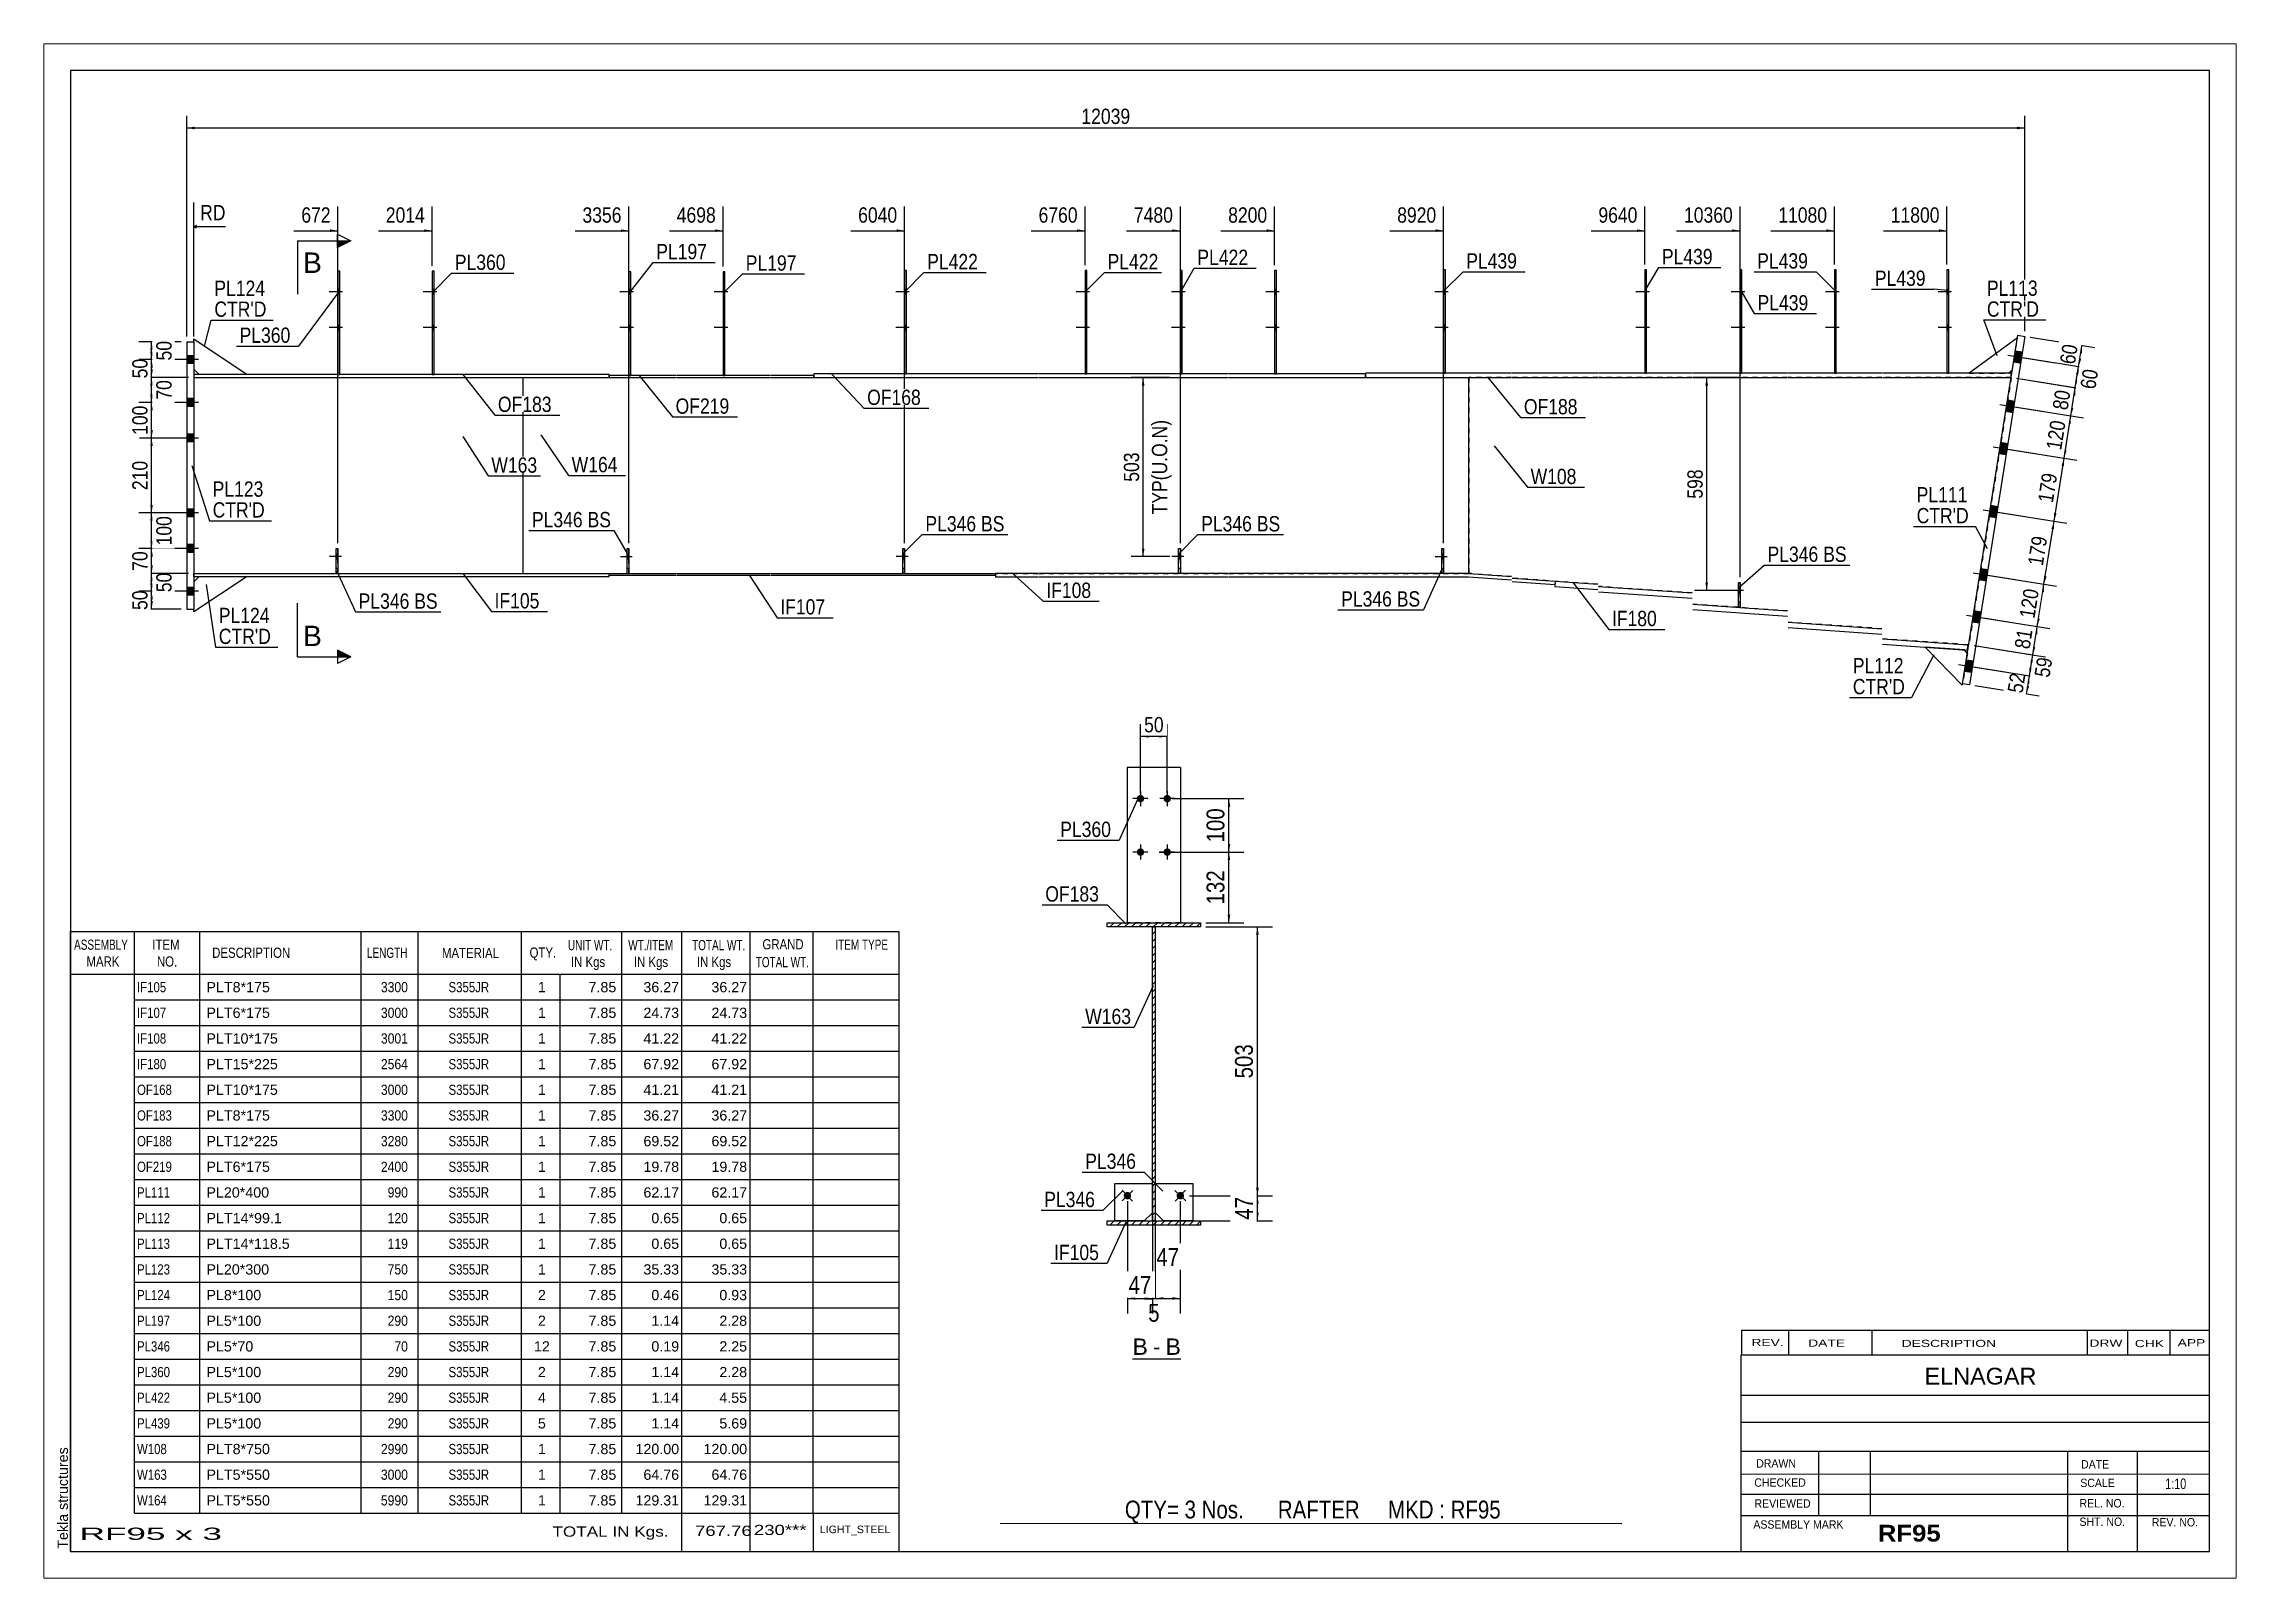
# Paper-space layout 'Layout1' of a CAD drawing. Header units: millimetres. Extents: x 0 to 410, y 0 to 287.
# The model-space entities are those that its viewports show. They can reach past a viewport. Long polylines and large blocks are cut down to what shows.
import ezdxf

# ---------------------------------------------------------------- set-up
doc = ezdxf.new("R2010")
doc.units = ezdxf.units.MM
doc.linetypes.add('DXK_LINE_DOT1', pattern=[1.8814, 0.9407, -0.9407])
doc.linetypes.add('DXK_LINE_DOT2', pattern=[3.9198, 1.9599, -1.9599])
doc.layers.add('Viewport layer', color=7, linetype='Continuous', plot=False)
doc.styles.add('Arial', font='ARIAL.TTF', dxfattribs={"height": 0.2})
doc.styles.add('Arial Bold', font='ARIALBD.TTF', dxfattribs={"height": 0.2})
doc.styles.add('Arial Narrow', font='ARIALN.TTF', dxfattribs={"height": 0.2})

# ---------------------------------------------------------------- blocks, each defined once
blk = doc.blocks.new('Unknown-623588158-1210')
at = {"color": 5, "linetype": 'Continuous'}
for p, q in [((376.96, 75.74), (-23.04, 75.74)), ((-23.04, 75.74), (-23.04, -201.26)), ((376.96, -201.26), (376.96, 75.74)), ((-23.04, -201.26), (376.96, -201.26))]:
    blk.add_line(p, q, dxfattribs=at)
at = {"color": 174, "linetype": 'Continuous', "style": 'Arial'}
blk.add_text('Tekla structures', height=1.9102, rotation=90, dxfattribs=at).set_placement((-23.54, -200.76))
blk = doc.blocks.new('Unknown-623588158-15 - 1229')
at = {"color": 7, "linetype": 'Continuous'}
blk.add_line((175.57, -165.24), (184.6, -165.24), dxfattribs=at)
at = {"color": 0, "linetype": 'Continuous'}
blk.add_wipeout([(178.41, -164.49), (178.41, -161.29), (175.57, -161.29), (175.57, -164.49)], dxfattribs=at)
blk.add_wipeout([(180.79, -164.49), (180.79, -161.29), (179.37, -161.29), (179.37, -164.49)], dxfattribs=at)
at = {"color": 96, "linetype": 'Continuous', "style": 'Arial'}
blk.add_text('B', height=3.06, dxfattribs=at).set_placement((175.57, -164.49))
at = {"color": 0, "linetype": 'Continuous'}
blk.add_wipeout([(184.6, -164.49), (184.6, -161.29), (181.75, -161.29), (181.75, -164.49)], dxfattribs=at)
at = {"color": 96, "linetype": 'Continuous', "style": 'Arial'}
for s, p in [('-', (179.37, -164.49)), ('B', (181.75, -164.49))]:
    blk.add_text(s, height=3.06, dxfattribs=at).set_placement(p)
blk = doc.blocks.new('Part-623588158-1858 - 1481')
at = {"color": 2, "linetype": 'Continuous'}
for p, q in [((202.48, 38.33), (202.14, 38.33)), ((202.14, 38.33), (202.14, 19)), ((202.48, 19), (202.48, 38.33))]:
    blk.add_line(p, q, dxfattribs=at)
at = {"color": 7, "linetype": 'DXK_LINE_DOT1'}
blk.add_line((202.14, 19), (202.48, 19), dxfattribs=at)
blk = doc.blocks.new('Bolt-623588158-2010 - 1481')
at = {"linetype": 'Continuous'}
for points in [[(-1.33, 22.4), (-1.33, 20.93), (0, 20.93), (0, 22.4)], [(-1.33, 22.4), (-1.33, 20.93), (0, 20.93), (0, 22.4)], [(-1.33, 14.4), (-1.33, 12.93), (0, 12.93), (0, 14.4)], [(-1.33, 14.4), (-1.33, 12.93), (0, 12.93), (0, 14.4)], [(-1.33, 7.73), (-1.33, 6.27), (0, 6.27), (0, 7.73)], [(-1.33, 7.73), (-1.33, 6.27), (0, 6.27), (0, 7.73)], [(-1.33, -6.27), (-1.33, -7.73), (0, -7.73), (0, -6.27)], [(-1.33, -6.27), (-1.33, -7.73), (0, -7.73), (0, -6.27)], [(-1.33, -12.93), (-1.33, -14.4), (0, -14.4), (0, -12.93)], [(-1.33, -12.93), (-1.33, -14.4), (0, -14.4), (0, -12.93)], [(-1.33, -20.93), (-1.33, -22.4), (0, -22.4), (0, -20.93)], [(-1.33, -20.93), (-1.33, -22.4), (0, -22.4), (0, -20.93)]]:
    blk.add_hatch(color=3, dxfattribs=at).paths.add_polyline_path(points)
at = {"color": 3, "linetype": 'Continuous'}
for p, q in [((0.89, 21.67), (-5.33, 21.67)), ((0.89, 21.67), (-5.33, 21.67)), ((0, 22.4), (-1.33, 22.4)), ((0, 22.4), (-1.33, 22.4)), ((0, 20.93), (-1.33, 20.93)), ((0, 20.93), (-1.33, 20.93)), ((0.89, 13.67), (-5.33, 13.67)), ((0.89, 13.67), (-5.33, 13.67)), ((0, 14.4), (-1.33, 14.4)), ((0, 14.4), (-1.33, 14.4)), ((0, 12.93), (-1.33, 12.93)), ((0, 12.93), (-1.33, 12.93)), ((0.89, 7), (-5.33, 7)), ((0.89, 7), (-5.33, 7)), ((0, 7.73), (-1.33, 7.73)), ((0, 7.73), (-1.33, 7.73)), ((0, 6.27), (-1.33, 6.27)), ((0, 6.27), (-1.33, 6.27)), ((0.89, -7), (-5.33, -7)), ((0.89, -7), (-5.33, -7)), ((0, -6.27), (-1.33, -6.27)), ((0, -6.27), (-1.33, -6.27)), ((0, -7.73), (-1.33, -7.73)), ((0, -7.73), (-1.33, -7.73)), ((0.89, -13.67), (-5.33, -13.67)), ((0.89, -13.67), (-5.33, -13.67)), ((0, -12.93), (-1.33, -12.93)), ((0, -12.93), (-1.33, -12.93)), ((0, -14.4), (-1.33, -14.4)), ((0, -14.4), (-1.33, -14.4)), ((0.89, -21.67), (-5.33, -21.67)), ((0.89, -21.67), (-5.33, -21.67)), ((0, -20.93), (-1.33, -20.93)), ((0, -20.93), (-1.33, -20.93)), ((0, -22.4), (-1.33, -22.4)), ((0, -22.4), (-1.33, -22.4))]:
    blk.add_line(p, q, dxfattribs=at)
blk = doc.blocks.new('Part-623588158-1946 - 1481')
at = {"color": 7, "linetype": 'DXK_LINE_DOT1'}
for p, q in [((132.61, -18.31), (132.61, -13.65)), ((132.61, -13.65), (132.94, -13.65)), ((132.94, -18.31), (132.94, -13.65)), ((132.61, -17.31), (132.94, -17.31)), ((132.94, -18.31), (132.61, -18.31))]:
    blk.add_line(p, q, dxfattribs=at)
blk = doc.blocks.new('Part-623588158-5504 - 1481')
at = {"color": 2, "linetype": 'Continuous'}
for p, q in [((234.08, 38.47), (233.75, 38.47)), ((233.75, 38.47), (233.75, 19.13)), ((234.08, 19.13), (234.08, 38.47))]:
    blk.add_line(p, q, dxfattribs=at)
at = {"color": 7, "linetype": 'DXK_LINE_DOT1'}
blk.add_line((233.75, 19.13), (234.08, 19.13), dxfattribs=at)
blk = doc.blocks.new('Part-623588158-1488 - 1481')
at = {"color": 2, "linetype": 'Continuous'}
for p, q in [((18, 18.87), (0, 18.87)), ((0, 18.33), (18, 18.33)), ((35.83, 18.87), (18.1, 18.87)), ((18.1, 18.33), (35.83, 18.33)), ((53.47, 18.87), (35.93, 18.87)), ((35.93, 18.33), (53.47, 18.33)), ((69.57, 18.87), (53.57, 18.87)), ((53.57, 18.33), (69.57, 18.33)), ((77.67, 18.87), (69.67, 18.87)), ((69.67, 18.33), (77.67, 18.33)), ((77.67, 18.33), (77.67, 18.87))]:
    blk.add_line(p, q, dxfattribs=at)
at = {"color": 7, "linetype": 'DXK_LINE_DOT1'}
blk.add_line((0, 18.87), (0, 18.33), dxfattribs=at)
blk = doc.blocks.new('Part-623588158-1978 - 1481')
at = {"color": 2, "linetype": 'Continuous'}
for p, q in [((184.84, 38.33), (184.51, 38.33)), ((184.51, 38.33), (184.51, 19)), ((184.84, 19), (184.84, 38.33))]:
    blk.add_line(p, q, dxfattribs=at)
at = {"color": 7, "linetype": 'DXK_LINE_DOT1'}
blk.add_line((184.51, 19), (184.84, 19), dxfattribs=at)
blk = doc.blocks.new('Part-623588158-1532 - 1481')
at = {"color": 2, "linetype": 'Continuous'}
for p, q in [((77.67, -18.73), (77.67, -18.33)), ((77.67, -18.33), (90.24, -18.33)), ((90.24, -18.73), (77.67, -18.73)), ((90.34, -18.33), (107.88, -18.33)), ((107.88, -18.73), (90.34, -18.73)), ((107.98, -18.33), (123.98, -18.33)), ((123.98, -18.73), (107.98, -18.73)), ((124.08, -18.33), (141.81, -18.33)), ((141.81, -18.73), (124.08, -18.73)), ((141.91, -18.33), (149.91, -18.33)), ((149.91, -18.73), (141.91, -18.73)), ((149.91, -18.33), (149.91, -18.73))]:
    blk.add_line(p, q, dxfattribs=at)
blk = doc.blocks.new('Part-623588158-2008 - 1481')
at = {"color": 7, "linetype": 'DXK_LINE_DOT1'}
for p, q in [((0, 18.33), (0, -18.33)), ((0, 18.33), (18, 18.33)), ((18.1, 18.33), (35.83, 18.33)), ((35.93, 18.33), (53.47, 18.33)), ((53.57, 18.33), (61.57, 18.33)), ((0, -18.33), (18, -18.33)), ((18.1, -18.33), (35.83, -18.33)), ((35.93, -18.33), (53.47, -18.33)), ((53.57, -18.33), (61.57, -18.33))]:
    blk.add_line(p, q, dxfattribs=at)
at = {"color": 2, "linetype": 'Continuous'}
blk.add_line((61.57, 18.33), (61.57, -18.33), dxfattribs=at)
blk = doc.blocks.new('Part-623588158-1880 - 1481')
at = {"color": 2, "linetype": 'Continuous'}
for p, q in [((271.71, 38.47), (271.38, 38.47)), ((271.38, 38.47), (271.38, 19.13)), ((271.71, 19.13), (271.71, 38.47))]:
    blk.add_line(p, q, dxfattribs=at)
at = {"color": 7, "linetype": 'DXK_LINE_DOT1'}
blk.add_line((271.38, 19.13), (271.71, 19.13), dxfattribs=at)
blk = doc.blocks.new('Bolt-623588158-2012 - 1481')
at = {"linetype": 'Continuous'}
blk.add_hatch(color=3, dxfattribs=at).paths.add_polyline_path([(26.97, -15.65), (26.97, -14.71), (26.63, -14.71), (26.63, -15.65)])
at = {"color": 3, "linetype": 'Continuous'}
for p, q in [((27.6, -15.18), (25.4, -15.18)), ((26.97, -14.71), (26.63, -14.71)), ((26.97, -15.65), (26.63, -15.65))]:
    blk.add_line(p, q, dxfattribs=at)
blk = doc.blocks.new('Part-623588158-1510 - 1481')
at = {"color": 2, "linetype": 'Continuous'}
for p, q in [((115.98, 19), (115.98, 18.33)), ((123.98, 19), (115.98, 19)), ((115.98, 18.33), (123.98, 18.33)), ((141.81, 19), (124.08, 19)), ((124.08, 18.33), (141.81, 18.33)), ((157.91, 19), (141.91, 19)), ((141.91, 18.33), (157.91, 18.33)), ((175.54, 19), (158.01, 19)), ((158.01, 18.33), (175.54, 18.33)), ((193.38, 19), (175.64, 19)), ((175.64, 18.33), (193.38, 18.33)), ((211.01, 19), (193.48, 19)), ((193.48, 18.33), (211.01, 18.33)), ((219.11, 19), (211.11, 19)), ((211.11, 18.33), (219.11, 18.33))]:
    blk.add_line(p, q, dxfattribs=at)
at = {"color": 7, "linetype": 'DXK_LINE_DOT1'}
blk.add_line((219.11, 18.33), (219.11, 19), dxfattribs=at)
blk = doc.blocks.new('Bolt-623588158-2009 - 1481')
at = {"linetype": 'Continuous'}
for points in [[(340.7, 23.34), (340.36, 21.23), (341.68, 21.02), (342.01, 23.13)], [(340.7, 23.34), (340.36, 21.23), (341.68, 21.02), (342.01, 23.13)], [(339.23, 14.12), (338.9, 12.01), (340.21, 11.8), (340.55, 13.91)], [(339.23, 14.12), (338.9, 12.01), (340.21, 11.8), (340.55, 13.91)], [(337.97, 6.22), (337.64, 4.11), (338.96, 3.9), (339.29, 6.01)], [(337.97, 6.22), (337.64, 4.11), (338.96, 3.9), (339.29, 6.01)], [(336.1, -5.58), (335.76, -7.68), (337.08, -7.89), (337.42, -5.79)], [(336.1, -5.58), (335.76, -7.68), (337.08, -7.89), (337.42, -5.79)], [(334.22, -17.37), (333.89, -19.48), (335.21, -19.69), (335.54, -17.58)], [(334.22, -17.37), (333.89, -19.48), (335.21, -19.69), (335.54, -17.58)], [(332.97, -25.27), (332.63, -27.38), (333.95, -27.59), (334.28, -25.48)], [(332.97, -25.27), (332.63, -27.38), (333.95, -27.59), (334.28, -25.48)], [(331.5, -34.49), (331.17, -36.6), (332.48, -36.81), (332.82, -34.7)], [(331.5, -34.49), (331.17, -36.6), (332.48, -36.81), (332.82, -34.7)]]:
    blk.add_hatch(color=3, dxfattribs=at).paths.add_polyline_path(points)
at = {"color": 3, "linetype": 'Continuous'}
for p, q in [((339.23, 22.49), (347.11, 21.24)), ((339.23, 22.49), (347.11, 21.24)), ((340.36, 21.23), (341.68, 21.02)), ((340.36, 21.23), (341.68, 21.02)), ((340.7, 23.34), (342.01, 23.13)), ((340.7, 23.34), (342.01, 23.13)), ((337.76, 13.27), (345.65, 12.02)), ((337.76, 13.27), (345.65, 12.02)), ((339.23, 14.12), (340.55, 13.91)), ((339.23, 14.12), (340.55, 13.91)), ((338.9, 12.01), (340.21, 11.8)), ((338.9, 12.01), (340.21, 11.8)), ((336.51, 5.37), (344.39, 4.12)), ((336.51, 5.37), (344.39, 4.12)), ((337.64, 4.11), (338.96, 3.9)), ((337.64, 4.11), (338.96, 3.9)), ((337.97, 6.22), (339.29, 6.01)), ((337.97, 6.22), (339.29, 6.01)), ((334.63, -6.42), (342.52, -7.68)), ((334.63, -6.42), (342.52, -7.68)), ((335.76, -7.68), (337.08, -7.89)), ((335.76, -7.68), (337.08, -7.89)), ((336.1, -5.58), (337.42, -5.79)), ((336.1, -5.58), (337.42, -5.79)), ((332.76, -18.22), (340.64, -19.47)), ((332.76, -18.22), (340.64, -19.47)), ((333.89, -19.48), (335.21, -19.69)), ((333.89, -19.48), (335.21, -19.69)), ((334.22, -17.37), (335.54, -17.58)), ((334.22, -17.37), (335.54, -17.58)), ((331.5, -26.12), (339.38, -27.37)), ((331.5, -26.12), (339.38, -27.37)), ((332.63, -27.38), (333.95, -27.59)), ((332.63, -27.38), (333.95, -27.59)), ((332.97, -25.27), (334.28, -25.48)), ((332.97, -25.27), (334.28, -25.48)), ((330.03, -35.34), (337.92, -36.59)), ((330.03, -35.34), (337.92, -36.59)), ((331.17, -36.6), (332.48, -36.81)), ((331.17, -36.6), (332.48, -36.81)), ((331.5, -34.49), (332.82, -34.7)), ((331.5, -34.49), (332.82, -34.7))]:
    blk.add_line(p, q, dxfattribs=at)
blk = doc.blocks.new('Part-623588158-1554 - 1481')
at = {"color": 2, "linetype": 'Continuous'}
for p, q in [((77.67, 18.73), (77.67, 18.33)), ((90.24, 18.73), (77.67, 18.73)), ((77.67, 18.33), (90.24, 18.33)), ((107.88, 18.73), (90.34, 18.73)), ((90.34, 18.33), (107.88, 18.33)), ((115.98, 18.73), (107.98, 18.73)), ((107.98, 18.33), (115.98, 18.33)), ((115.98, 18.33), (115.98, 18.73))]:
    blk.add_line(p, q, dxfattribs=at)
blk = doc.blocks.new('Part-623588158-1559 - 1481')
at = {"color": 2, "linetype": 'Continuous'}
for p, q in [((0, -18.33), (18, -18.33)), ((0, -18.87), (18, -18.87)), ((18.1, -18.33), (35.83, -18.33)), ((18.1, -18.87), (35.83, -18.87)), ((35.93, -18.33), (53.47, -18.33)), ((35.93, -18.87), (53.47, -18.87)), ((53.57, -18.33), (69.57, -18.33)), ((53.57, -18.87), (69.57, -18.87)), ((69.67, -18.33), (77.67, -18.33)), ((69.67, -18.87), (77.67, -18.87)), ((77.67, -18.87), (77.67, -18.33))]:
    blk.add_line(p, q, dxfattribs=at)
at = {"color": 7, "linetype": 'DXK_LINE_DOT1'}
blk.add_line((0, -18.87), (0, -18.33), dxfattribs=at)
blk = doc.blocks.new('Part-623588158-5512 - 1481')
at = {"color": 2, "linetype": 'Continuous'}
for p, q in [((307.18, 38.47), (306.84, 38.47)), ((306.84, 38.47), (306.84, 19.13)), ((307.18, 19.13), (307.18, 38.47))]:
    blk.add_line(p, q, dxfattribs=at)
at = {"color": 7, "linetype": 'DXK_LINE_DOT1'}
blk.add_line((306.84, 19.13), (307.18, 19.13), dxfattribs=at)
blk = doc.blocks.new('Part-623588158-1826 - 1481')
at = {"color": 2, "linetype": 'Continuous'}
for p, q in [((133.28, 38.33), (132.94, 38.33)), ((132.94, 38.33), (132.94, 19)), ((133.28, 19), (133.28, 38.33))]:
    blk.add_line(p, q, dxfattribs=at)
at = {"color": 7, "linetype": 'DXK_LINE_DOT1'}
blk.add_line((132.94, 19), (133.28, 19), dxfattribs=at)
blk = doc.blocks.new('Part-623588158-1581 - 1481')
at = {"color": 2, "linetype": 'Continuous'}
blk.add_line((61.57, 18.33), (61.57, -18.33), dxfattribs=at)
at = {"color": 7, "linetype": 'DXK_LINE_DOT1'}
for p, q in [((61.57, 18.33), (69.57, 18.33)), ((69.67, 18.33), (90.24, 18.33)), ((90.34, 18.33), (107.88, 18.33)), ((107.98, 18.33), (123.98, 18.33)), ((124.08, 18.33), (141.81, 18.33)), ((141.91, 18.33), (157.91, 18.33)), ((158.01, 18.33), (175.54, 18.33)), ((175.64, 18.33), (193.38, 18.33)), ((193.48, 18.33), (211.01, 18.33)), ((211.11, 18.33), (238.44, 18.33)), ((238.44, 18.33), (238.44, -18.33)), ((61.57, -18.33), (69.57, -18.33)), ((69.67, -18.33), (90.24, -18.33)), ((90.34, -18.33), (107.88, -18.33)), ((107.98, -18.33), (123.98, -18.33)), ((124.08, -18.33), (141.81, -18.33)), ((141.91, -18.33), (157.91, -18.33)), ((158.01, -18.33), (175.54, -18.33)), ((175.64, -18.33), (193.38, -18.33)), ((193.48, -18.33), (211.01, -18.33)), ((211.11, -18.33), (238.44, -18.33))]:
    blk.add_line(p, q, dxfattribs=at)
blk = doc.blocks.new('Part-623588158-1968 - 1481')
at = {"color": 2, "linetype": 'Continuous'}
for p, q in [((132.61, -18.31), (132.61, -13.65)), ((132.61, -13.65), (132.94, -13.65)), ((132.94, -13.65), (132.94, -18.31)), ((132.94, -18.31), (132.61, -18.31))]:
    blk.add_line(p, q, dxfattribs=at)
blk = doc.blocks.new('Part-623588158-1988 - 1481')
at = {"color": 2, "linetype": 'Continuous'}
for p, q in [((184.18, -18.31), (184.18, -13.65)), ((184.18, -13.65), (184.51, -13.65)), ((184.51, -13.65), (184.51, -18.31)), ((184.51, -18.31), (184.18, -18.31))]:
    blk.add_line(p, q, dxfattribs=at)
blk = doc.blocks.new('Part-623588158-1924 - 1481')
at = {"color": 2, "linetype": 'Continuous'}
for p, q in [((157.91, -18.33), (149.91, -18.33)), ((149.91, -18.33), (149.91, -19)), ((157.91, -19), (149.91, -19)), ((175.54, -18.33), (158.01, -18.33)), ((175.54, -19), (158.01, -19)), ((193.38, -18.33), (175.64, -18.33)), ((193.38, -19), (175.64, -19)), ((211.01, -18.33), (193.48, -18.33)), ((211.01, -19), (193.48, -19)), ((238.44, -18.33), (211.11, -18.33)), ((238.42, -19), (211.11, -19)), ((246.44, -19.56), (238.42, -19)), ((238.44, -18.33), (246.44, -18.89)), ((246.54, -19.21), (254.61, -19.77)), ((254.57, -20.44), (246.54, -19.88)), ((254.61, -19.77), (254.61, -19.77))]:
    blk.add_line(p, q, dxfattribs=at)
at = {"color": 7, "linetype": 'DXK_LINE_DOT1'}
blk.add_line((254.61, -19.77), (254.57, -20.44), dxfattribs=at)
blk = doc.blocks.new('Part-623588158-1603 - 1481')
at = {"color": 2, "linetype": 'Continuous'}
for p, q in [((219.11, 19.13), (219.11, 18.33)), ((246.44, 19.13), (219.11, 19.13)), ((219.11, 18.33), (246.44, 18.33)), ((262.61, 19.13), (246.54, 19.13)), ((246.54, 18.33), (262.61, 18.33)), ((280.24, 19.13), (262.71, 19.13)), ((262.71, 18.33), (280.24, 18.33)), ((298.08, 19.13), (280.34, 19.13)), ((280.34, 18.33), (298.08, 18.33)), ((315.71, 19.13), (298.18, 19.13)), ((298.18, 18.33), (315.71, 18.33)), ((339.9, 19.13), (315.81, 19.13)), ((315.81, 18.33), (339.9, 18.33)), ((339.9, 18.33), (339.9, 19.13))]:
    blk.add_line(p, q, dxfattribs=at)
blk = doc.blocks.new('Part-623588158-1799 - 1481')
at = {"color": 2, "linetype": 'Continuous'}
for p, q in [((238.44, -18.33), (238.44, 18.33)), ((331.95, -31.67), (331.73, -31.65))]:
    blk.add_line(p, q, dxfattribs=at)
at = {"color": 7, "linetype": 'DXK_LINE_DOT1'}
for p, q in [((246.44, 18.33), (238.44, 18.33)), ((262.61, 18.33), (246.54, 18.33)), ((280.24, 18.33), (262.71, 18.33)), ((298.08, 18.33), (280.34, 18.33)), ((315.71, 18.33), (298.18, 18.33)), ((339.9, 18.33), (315.81, 18.33)), ((339.9, 18.33), (331.96, -31.67)), ((246.44, -18.89), (238.44, -18.33)), ((262.61, -20.33), (246.54, -19.21)), ((280.24, -21.97), (262.71, -20.75)), ((298.08, -25.31), (280.34, -24.08)), ((315.71, -28.66), (298.18, -27.43)), ((331.73, -31.65), (315.81, -30.54)), ((331.95, -31.67), (331.96, -31.67))]:
    blk.add_line(p, q, dxfattribs=at)
blk = doc.blocks.new('Part-623588158-1656 - 1481')
at = {"color": 2, "linetype": 'Continuous'}
for p, q in [((330.79, -38.95), (341.16, 26.23)), ((342.47, 26.02), (332.11, -39.16)), ((341.16, 26.23), (342.47, 26.02)), ((332.11, -39.16), (330.79, -38.95))]:
    blk.add_line(p, q, dxfattribs=at)
blk = doc.blocks.new('Part-623588158-1998 - 1481')
at = {"color": 7, "linetype": 'DXK_LINE_DOT1'}
for p, q in [((288.88, -24.66), (288.88, -20)), ((288.88, -20), (289.21, -20)), ((289.21, -24.66), (289.21, -20)), ((288.88, -23.66), (289.21, -23.66)), ((289.21, -24.66), (288.88, -24.66))]:
    blk.add_line(p, q, dxfattribs=at)
blk = doc.blocks.new('Part-623588158-1685 - 1481')
at = {"color": 2, "linetype": 'Continuous'}
for p, q in [((330.75, -39.25), (323.81, -32.11)), ((331.13, -32.62), (323.81, -32.11)), ((331.69, -33.32), (331.13, -32.62)), ((330.79, -38.95), (330.75, -39.25))]:
    blk.add_line(p, q, dxfattribs=at)
at = {"color": 7, "linetype": 'DXK_LINE_DOT1'}
blk.add_line((331.69, -33.32), (330.79, -38.95), dxfattribs=at)
blk = doc.blocks.new('Part-623588158-1973 - 1481')
at = {"color": 2, "linetype": 'Continuous'}
for p, q in [((167.01, 38.33), (166.68, 38.33)), ((166.68, 38.33), (166.68, 19)), ((167.01, 19), (167.01, 38.33))]:
    blk.add_line(p, q, dxfattribs=at)
at = {"color": 7, "linetype": 'DXK_LINE_DOT1'}
blk.add_line((166.68, 19), (167.01, 19), dxfattribs=at)
blk = doc.blocks.new('Part-623588158-1714 - 1481')
at = {"color": 2, "linetype": 'Continuous'}
for p, q in [((341.07, 25.72), (332.03, 19.13)), ((339.36, 19.13), (340.13, 19.79))]:
    blk.add_line(p, q, dxfattribs=at)
at = {"color": 7, "linetype": 'DXK_LINE_DOT1'}
for p, q in [((340.13, 19.79), (341.07, 25.72)), ((332.03, 19.13), (339.36, 19.13))]:
    blk.add_line(p, q, dxfattribs=at)
blk = doc.blocks.new('Part-623588158-1804 - 1481')
at = {"color": 2, "linetype": 'Continuous'}
for p, q in [((81.71, 38.07), (81.38, 38.07)), ((81.38, 38.07), (81.38, 18.73)), ((81.71, 18.73), (81.71, 38.07))]:
    blk.add_line(p, q, dxfattribs=at)
at = {"color": 7, "linetype": 'DXK_LINE_DOT1'}
blk.add_line((81.38, 18.73), (81.71, 18.73), dxfattribs=at)
blk = doc.blocks.new('Bolt-623588158-2089 - 1481')
at = {"linetype": 'Continuous'}
for points in [[(81.71, 33.87), (81.71, 34.8), (81.38, 34.8), (81.38, 33.87)], [(81.71, 33.87), (81.71, 34.8), (81.38, 34.8), (81.38, 33.87)], [(81.71, 27.2), (81.71, 28.13), (81.38, 28.13), (81.38, 27.2)], [(81.71, 27.2), (81.71, 28.13), (81.38, 28.13), (81.38, 27.2)]]:
    blk.add_hatch(color=3, dxfattribs=at).paths.add_polyline_path(points)
at = {"color": 3, "linetype": 'Continuous'}
for p, q in [((82.24, 34.33), (79.71, 34.33)), ((82.24, 34.33), (79.71, 34.33)), ((81.71, 34.8), (81.38, 34.8)), ((81.71, 34.8), (81.38, 34.8)), ((81.71, 33.87), (81.38, 33.87)), ((81.71, 33.87), (81.38, 33.87)), ((82.24, 27.67), (79.71, 27.67)), ((82.24, 27.67), (79.71, 27.67)), ((81.71, 28.13), (81.38, 28.13)), ((81.71, 28.13), (81.38, 28.13)), ((81.71, 27.2), (81.38, 27.2)), ((81.71, 27.2), (81.38, 27.2))]:
    blk.add_line(p, q, dxfattribs=at)
blk = doc.blocks.new('Part-623588158-1743 - 1481')
at = {"color": 2, "linetype": 'Continuous'}
for p, q in [((-1.33, 25), (0, 25)), ((-1.33, 25), (-1.33, -25)), ((0, 25), (0, -25)), ((-1.33, -25), (0, -25))]:
    blk.add_line(p, q, dxfattribs=at)
blk = doc.blocks.new('Part-623588158-5513 - 1481')
at = {"color": 7, "linetype": 'DXK_LINE_DOT1'}
for p, q in [((81.04, -18.33), (81.04, -13.67)), ((81.04, -13.67), (81.38, -13.67)), ((81.38, -18.33), (81.38, -13.67)), ((81.04, -17.33), (81.38, -17.33))]:
    blk.add_line(p, q, dxfattribs=at)
blk = doc.blocks.new('Part-623588158-1772 - 1481')
at = {"color": 2, "linetype": 'Continuous'}
for p, q in [((0, 25), (0, 25.53)), ((0, 25.53), (10, 18.87)), ((0, 19.87), (1, 18.87))]:
    blk.add_line(p, q, dxfattribs=at)
at = {"color": 7, "linetype": 'DXK_LINE_DOT1'}
for p, q in [((0, 25), (0, 19.87)), ((10, 18.87), (1, 18.87))]:
    blk.add_line(p, q, dxfattribs=at)
blk = doc.blocks.new('Bolt-623588158-2083 - 1481')
at = {"color": 3, "linetype": 'DXK_LINE_DOT2'}
for p, q in [((133.58, -15.18), (131.38, -15.18)), ((132.94, -14.71), (132.61, -14.71)), ((132.94, -15.65), (132.61, -15.65))]:
    blk.add_line(p, q, dxfattribs=at)
blk = doc.blocks.new('Part-623588158-1777 - 1481')
at = {"color": 2, "linetype": 'Continuous'}
for p, q in [((10, -18.87), (0, -25.53)), ((1, -18.87), (0, -19.87)), ((0, -25.53), (0, -25))]:
    blk.add_line(p, q, dxfattribs=at)
at = {"color": 7, "linetype": 'DXK_LINE_DOT1'}
for p, q in [((0, -19.87), (0, -25)), ((1, -18.87), (10, -18.87))]:
    blk.add_line(p, q, dxfattribs=at)
blk = doc.blocks.new('Bolt-623588158-2079 - 1481')
at = {"color": 3, "linetype": 'DXK_LINE_DOT2'}
for p, q in [((185.14, -15.18), (182.94, -15.18)), ((184.51, -14.71), (184.18, -14.71)), ((184.51, -15.65), (184.18, -15.65))]:
    blk.add_line(p, q, dxfattribs=at)
blk = doc.blocks.new('Bolt-623588158-2014 - 1481')
at = {"linetype": 'Continuous'}
for points in [[(27.3, 33.87), (27.3, 34.8), (26.97, 34.8), (26.97, 33.87)], [(27.3, 33.87), (27.3, 34.8), (26.97, 34.8), (26.97, 33.87)], [(27.3, 27.2), (27.3, 28.13), (26.97, 28.13), (26.97, 27.2)], [(27.3, 27.2), (27.3, 28.13), (26.97, 28.13), (26.97, 27.2)]]:
    blk.add_hatch(color=3, dxfattribs=at).paths.add_polyline_path(points)
at = {"color": 3, "linetype": 'Continuous'}
for p, q in [((27.83, 34.33), (25.3, 34.33)), ((27.83, 34.33), (25.3, 34.33)), ((27.3, 34.8), (26.97, 34.8)), ((27.3, 34.8), (26.97, 34.8)), ((27.3, 33.87), (26.97, 33.87)), ((27.3, 33.87), (26.97, 33.87)), ((27.83, 27.67), (25.3, 27.67)), ((27.83, 27.67), (25.3, 27.67)), ((27.3, 28.13), (26.97, 28.13)), ((27.3, 28.13), (26.97, 28.13)), ((27.3, 27.2), (26.97, 27.2)), ((27.3, 27.2), (26.97, 27.2))]:
    blk.add_line(p, q, dxfattribs=at)
blk = doc.blocks.new('Part-623588158-1848 - 1481')
at = {"color": 2, "linetype": 'Continuous'}
for p, q in [((44.93, 38.2), (44.6, 38.2)), ((44.6, 38.2), (44.6, 18.87)), ((44.93, 18.87), (44.93, 38.2))]:
    blk.add_line(p, q, dxfattribs=at)
at = {"color": 7, "linetype": 'DXK_LINE_DOT1'}
blk.add_line((44.6, 18.87), (44.93, 18.87), dxfattribs=at)
blk = doc.blocks.new('Bolt-623588158-5531 - 1481')
at = {"linetype": 'Continuous'}
blk.add_hatch(color=3, dxfattribs=at).paths.add_polyline_path([(81.38, -15.67), (81.38, -14.73), (81.04, -14.73), (81.04, -15.67)])
at = {"color": 3, "linetype": 'Continuous'}
for p, q in [((82.01, -15.2), (79.81, -15.2)), ((81.38, -14.73), (81.04, -14.73)), ((81.38, -15.67), (81.04, -15.67))]:
    blk.add_line(p, q, dxfattribs=at)
blk = doc.blocks.new('Part-623588158-1853 - 1481')
at = {"color": 2, "linetype": 'Continuous'}
for p, q in [((99.34, 38.07), (99.01, 38.07)), ((99.01, 38.07), (99.01, 18.73)), ((99.34, 18.73), (99.34, 38.07))]:
    blk.add_line(p, q, dxfattribs=at)
at = {"color": 7, "linetype": 'DXK_LINE_DOT1'}
blk.add_line((99.01, 18.73), (99.34, 18.73), dxfattribs=at)
blk = doc.blocks.new('Part-623588158-1902 - 1481')
at = {"color": 2, "linetype": 'Continuous'}
for p, q in [((254.61, -19.77), (254.54, -20.77)), ((254.61, -19.77), (262.61, -20.33)), ((254.54, -20.77), (262.61, -21.33)), ((262.71, -20.75), (280.24, -21.97)), ((262.71, -21.75), (280.24, -22.97)), ((280.34, -24.08), (298.08, -25.31)), ((280.34, -25.08), (298.08, -26.31)), ((298.18, -27.43), (315.71, -28.66)), ((298.18, -28.44), (315.71, -29.66)), ((315.81, -30.54), (331.73, -31.65)), ((315.81, -31.54), (331.66, -32.65)), ((331.73, -31.65), (331.66, -32.65))]:
    blk.add_line(p, q, dxfattribs=at)
blk = doc.blocks.new('Part-623588158-1983 - 1481')
at = {"color": 7, "linetype": 'DXK_LINE_DOT1'}
for p, q in [((184.18, -18.31), (184.18, -13.65)), ((184.18, -13.65), (184.51, -13.65)), ((184.51, -18.31), (184.51, -13.65)), ((184.18, -17.31), (184.51, -17.31)), ((184.51, -18.31), (184.18, -18.31))]:
    blk.add_line(p, q, dxfattribs=at)
blk = doc.blocks.new('Part-623588158-1993 - 1481')
at = {"color": 2, "linetype": 'Continuous'}
for p, q in [((289.54, 38.47), (289.21, 38.47)), ((289.21, 38.47), (289.21, 19.13)), ((289.54, 19.13), (289.54, 38.47))]:
    blk.add_line(p, q, dxfattribs=at)
at = {"color": 7, "linetype": 'DXK_LINE_DOT1'}
blk.add_line((289.21, 19.13), (289.54, 19.13), dxfattribs=at)
blk = doc.blocks.new('Part-623588158-2003 - 1481')
at = {"color": 2, "linetype": 'Continuous'}
for p, q in [((288.88, -24.66), (288.88, -20)), ((288.88, -20), (289.21, -20)), ((289.21, -20), (289.21, -24.66)), ((289.21, -24.66), (288.88, -24.66))]:
    blk.add_line(p, q, dxfattribs=at)
blk = doc.blocks.new('Bolt-623588158-2013 - 1481')
at = {"color": 3, "linetype": 'DXK_LINE_DOT2'}
for p, q in [((27.6, -15.18), (25.4, -15.18)), ((26.97, -14.71), (26.63, -14.71)), ((26.97, -15.65), (26.63, -15.65))]:
    blk.add_line(p, q, dxfattribs=at)
blk = doc.blocks.new('Part-623588158-2019 - 1481')
at = {"color": 2, "linetype": 'Continuous'}
for p, q in [((26.63, -18.31), (26.63, -13.65)), ((26.63, -13.65), (26.97, -13.65)), ((26.97, -13.65), (26.97, -18.31)), ((26.97, -18.31), (26.63, -18.31))]:
    blk.add_line(p, q, dxfattribs=at)
at = {"color": 7, "linetype": 'DXK_LINE_DOT1'}
blk.add_line((26.63, -17.31), (26.97, -17.31), dxfattribs=at)
blk = doc.blocks.new('Part-623588158-2024 - 1481')
at = {"color": 7, "linetype": 'DXK_LINE_DOT1'}
for p, q in [((26.63, -18.31), (26.63, -13.65)), ((26.63, -13.65), (26.97, -13.65)), ((26.97, -18.31), (26.97, -13.65)), ((26.97, -18.31), (26.63, -18.31))]:
    blk.add_line(p, q, dxfattribs=at)
blk = doc.blocks.new('Part-623588158-2029 - 1481')
at = {"color": 2, "linetype": 'Continuous'}
for p, q in [((27.3, 38.2), (26.97, 38.2)), ((26.97, 38.2), (26.97, 18.87)), ((27.3, 18.87), (27.3, 38.2))]:
    blk.add_line(p, q, dxfattribs=at)
at = {"color": 7, "linetype": 'DXK_LINE_DOT1'}
blk.add_line((26.97, 18.87), (27.3, 18.87), dxfattribs=at)
blk = doc.blocks.new('Bolt-623588158-2075 - 1481')
at = {"linetype": 'Continuous'}
blk.add_hatch(color=3, dxfattribs=at).paths.add_polyline_path([(289.21, -22), (289.21, -21.06), (288.88, -21.06), (288.88, -22)])
at = {"color": 3, "linetype": 'Continuous'}
for p, q in [((289.84, -21.53), (287.64, -21.53)), ((289.21, -21.06), (288.88, -21.06)), ((289.21, -22), (288.88, -22))]:
    blk.add_line(p, q, dxfattribs=at)
blk = doc.blocks.new('Bolt-623588158-2076 - 1481')
at = {"color": 3, "linetype": 'DXK_LINE_DOT2'}
for p, q in [((289.84, -21.53), (287.64, -21.53)), ((289.21, -21.06), (288.88, -21.06)), ((289.21, -22), (288.88, -22))]:
    blk.add_line(p, q, dxfattribs=at)
blk = doc.blocks.new('Bolt-623588158-2077 - 1481')
at = {"linetype": 'Continuous'}
for points in [[(289.54, 33.87), (289.54, 34.8), (289.21, 34.8), (289.21, 33.87)], [(289.54, 33.87), (289.54, 34.8), (289.21, 34.8), (289.21, 33.87)], [(289.54, 27.2), (289.54, 28.13), (289.21, 28.13), (289.21, 27.2)], [(289.54, 27.2), (289.54, 28.13), (289.21, 28.13), (289.21, 27.2)]]:
    blk.add_hatch(color=3, dxfattribs=at).paths.add_polyline_path(points)
at = {"color": 3, "linetype": 'Continuous'}
for p, q in [((290.08, 34.33), (287.54, 34.33)), ((290.08, 34.33), (287.54, 34.33)), ((289.54, 34.8), (289.21, 34.8)), ((289.54, 34.8), (289.21, 34.8)), ((289.54, 33.87), (289.21, 33.87)), ((289.54, 33.87), (289.21, 33.87)), ((290.08, 27.67), (287.54, 27.67)), ((290.08, 27.67), (287.54, 27.67)), ((289.54, 28.13), (289.21, 28.13)), ((289.54, 28.13), (289.21, 28.13)), ((289.54, 27.2), (289.21, 27.2)), ((289.54, 27.2), (289.21, 27.2))]:
    blk.add_line(p, q, dxfattribs=at)
blk = doc.blocks.new('Bolt-623588158-2078 - 1481')
at = {"linetype": 'Continuous'}
blk.add_hatch(color=3, dxfattribs=at).paths.add_polyline_path([(184.51, -15.65), (184.51, -14.71), (184.18, -14.71), (184.18, -15.65)])
at = {"color": 3, "linetype": 'Continuous'}
for p, q in [((185.14, -15.18), (182.94, -15.18)), ((184.51, -14.71), (184.18, -14.71)), ((184.51, -15.65), (184.18, -15.65))]:
    blk.add_line(p, q, dxfattribs=at)
blk = doc.blocks.new('Bolt-623588158-2080 - 1481')
at = {"linetype": 'Continuous'}
for points in [[(184.84, 33.87), (184.84, 34.8), (184.51, 34.8), (184.51, 33.87)], [(184.84, 33.87), (184.84, 34.8), (184.51, 34.8), (184.51, 33.87)], [(184.84, 27.2), (184.84, 28.13), (184.51, 28.13), (184.51, 27.2)], [(184.84, 27.2), (184.84, 28.13), (184.51, 28.13), (184.51, 27.2)]]:
    blk.add_hatch(color=3, dxfattribs=at).paths.add_polyline_path(points)
at = {"color": 3, "linetype": 'Continuous'}
for p, q in [((185.38, 34.33), (182.84, 34.33)), ((185.38, 34.33), (182.84, 34.33)), ((184.84, 34.8), (184.51, 34.8)), ((184.84, 34.8), (184.51, 34.8)), ((184.84, 33.87), (184.51, 33.87)), ((184.84, 33.87), (184.51, 33.87)), ((185.38, 27.67), (182.84, 27.67)), ((185.38, 27.67), (182.84, 27.67)), ((184.84, 28.13), (184.51, 28.13)), ((184.84, 28.13), (184.51, 28.13)), ((184.84, 27.2), (184.51, 27.2)), ((184.84, 27.2), (184.51, 27.2))]:
    blk.add_line(p, q, dxfattribs=at)
blk = doc.blocks.new('Bolt-623588158-2081 - 1481')
at = {"linetype": 'Continuous'}
for points in [[(167.01, 33.87), (167.01, 34.8), (166.68, 34.8), (166.68, 33.87)], [(167.01, 33.87), (167.01, 34.8), (166.68, 34.8), (166.68, 33.87)], [(167.01, 27.2), (167.01, 28.13), (166.68, 28.13), (166.68, 27.2)], [(167.01, 27.2), (167.01, 28.13), (166.68, 28.13), (166.68, 27.2)]]:
    blk.add_hatch(color=3, dxfattribs=at).paths.add_polyline_path(points)
at = {"color": 3, "linetype": 'Continuous'}
for p, q in [((167.54, 34.33), (165.01, 34.33)), ((167.54, 34.33), (165.01, 34.33)), ((167.01, 34.8), (166.68, 34.8)), ((167.01, 34.8), (166.68, 34.8)), ((167.01, 33.87), (166.68, 33.87)), ((167.01, 33.87), (166.68, 33.87)), ((167.54, 27.67), (165.01, 27.67)), ((167.54, 27.67), (165.01, 27.67)), ((167.01, 28.13), (166.68, 28.13)), ((167.01, 28.13), (166.68, 28.13)), ((167.01, 27.2), (166.68, 27.2)), ((167.01, 27.2), (166.68, 27.2))]:
    blk.add_line(p, q, dxfattribs=at)
blk = doc.blocks.new('Bolt-623588158-2082 - 1481')
at = {"linetype": 'Continuous'}
blk.add_hatch(color=3, dxfattribs=at).paths.add_polyline_path([(132.94, -15.65), (132.94, -14.71), (132.61, -14.71), (132.61, -15.65)])
at = {"color": 3, "linetype": 'Continuous'}
for p, q in [((133.58, -15.18), (131.38, -15.18)), ((132.94, -14.71), (132.61, -14.71)), ((132.94, -15.65), (132.61, -15.65))]:
    blk.add_line(p, q, dxfattribs=at)
blk = doc.blocks.new('Bolt-623588158-2084 - 1481')
at = {"linetype": 'Continuous'}
for points in [[(271.71, 33.87), (271.71, 34.8), (271.38, 34.8), (271.38, 33.87)], [(271.71, 33.87), (271.71, 34.8), (271.38, 34.8), (271.38, 33.87)], [(271.71, 27.2), (271.71, 28.13), (271.38, 28.13), (271.38, 27.2)], [(271.71, 27.2), (271.71, 28.13), (271.38, 28.13), (271.38, 27.2)]]:
    blk.add_hatch(color=3, dxfattribs=at).paths.add_polyline_path(points)
at = {"color": 3, "linetype": 'Continuous'}
for p, q in [((272.24, 34.33), (269.71, 34.33)), ((272.24, 34.33), (269.71, 34.33)), ((271.71, 34.8), (271.38, 34.8)), ((271.71, 34.8), (271.38, 34.8)), ((271.71, 33.87), (271.38, 33.87)), ((271.71, 33.87), (271.38, 33.87)), ((272.24, 27.67), (269.71, 27.67)), ((272.24, 27.67), (269.71, 27.67)), ((271.71, 28.13), (271.38, 28.13)), ((271.71, 28.13), (271.38, 28.13)), ((271.71, 27.2), (271.38, 27.2)), ((271.71, 27.2), (271.38, 27.2))]:
    blk.add_line(p, q, dxfattribs=at)
blk = doc.blocks.new('Bolt-623588158-2085 - 1481')
at = {"linetype": 'Continuous'}
for points in [[(202.48, 33.87), (202.48, 34.8), (202.14, 34.8), (202.14, 33.87)], [(202.48, 33.87), (202.48, 34.8), (202.14, 34.8), (202.14, 33.87)], [(202.48, 27.2), (202.48, 28.13), (202.14, 28.13), (202.14, 27.2)], [(202.48, 27.2), (202.48, 28.13), (202.14, 28.13), (202.14, 27.2)]]:
    blk.add_hatch(color=3, dxfattribs=at).paths.add_polyline_path(points)
at = {"color": 3, "linetype": 'Continuous'}
for p, q in [((203.01, 34.33), (200.48, 34.33)), ((203.01, 34.33), (200.48, 34.33)), ((202.48, 34.8), (202.14, 34.8)), ((202.48, 34.8), (202.14, 34.8)), ((202.48, 33.87), (202.14, 33.87)), ((202.48, 33.87), (202.14, 33.87)), ((203.01, 27.67), (200.48, 27.67)), ((203.01, 27.67), (200.48, 27.67)), ((202.48, 28.13), (202.14, 28.13)), ((202.48, 28.13), (202.14, 28.13)), ((202.48, 27.2), (202.14, 27.2)), ((202.48, 27.2), (202.14, 27.2))]:
    blk.add_line(p, q, dxfattribs=at)
blk = doc.blocks.new('Bolt-623588158-2086 - 1481')
at = {"linetype": 'Continuous'}
for points in [[(99.34, 33.87), (99.34, 34.8), (99.01, 34.8), (99.01, 33.87)], [(99.34, 33.87), (99.34, 34.8), (99.01, 34.8), (99.01, 33.87)], [(99.34, 27.2), (99.34, 28.13), (99.01, 28.13), (99.01, 27.2)], [(99.34, 27.2), (99.34, 28.13), (99.01, 28.13), (99.01, 27.2)]]:
    blk.add_hatch(color=3, dxfattribs=at).paths.add_polyline_path(points)
at = {"color": 3, "linetype": 'Continuous'}
for p, q in [((99.88, 34.33), (97.34, 34.33)), ((99.88, 34.33), (97.34, 34.33)), ((99.34, 34.8), (99.01, 34.8)), ((99.34, 34.8), (99.01, 34.8)), ((99.34, 33.87), (99.01, 33.87)), ((99.34, 33.87), (99.01, 33.87)), ((99.88, 27.67), (97.34, 27.67)), ((99.88, 27.67), (97.34, 27.67)), ((99.34, 28.13), (99.01, 28.13)), ((99.34, 28.13), (99.01, 28.13)), ((99.34, 27.2), (99.01, 27.2)), ((99.34, 27.2), (99.01, 27.2))]:
    blk.add_line(p, q, dxfattribs=at)
blk = doc.blocks.new('Bolt-623588158-2087 - 1481')
at = {"linetype": 'Continuous'}
for points in [[(44.93, 33.87), (44.93, 34.8), (44.6, 34.8), (44.6, 33.87)], [(44.93, 33.87), (44.93, 34.8), (44.6, 34.8), (44.6, 33.87)], [(44.93, 27.2), (44.93, 28.13), (44.6, 28.13), (44.6, 27.2)], [(44.93, 27.2), (44.93, 28.13), (44.6, 28.13), (44.6, 27.2)]]:
    blk.add_hatch(color=3, dxfattribs=at).paths.add_polyline_path(points)
at = {"color": 3, "linetype": 'Continuous'}
for p, q in [((45.47, 34.33), (42.93, 34.33)), ((45.47, 34.33), (42.93, 34.33)), ((44.93, 34.8), (44.6, 34.8)), ((44.93, 34.8), (44.6, 34.8)), ((44.93, 33.87), (44.6, 33.87)), ((44.93, 33.87), (44.6, 33.87)), ((45.47, 27.67), (42.93, 27.67)), ((45.47, 27.67), (42.93, 27.67)), ((44.93, 28.13), (44.6, 28.13)), ((44.93, 28.13), (44.6, 28.13)), ((44.93, 27.2), (44.6, 27.2)), ((44.93, 27.2), (44.6, 27.2))]:
    blk.add_line(p, q, dxfattribs=at)
blk = doc.blocks.new('Bolt-623588158-2088 - 1481')
at = {"linetype": 'Continuous'}
for points in [[(133.28, 33.87), (133.28, 34.8), (132.94, 34.8), (132.94, 33.87)], [(133.28, 33.87), (133.28, 34.8), (132.94, 34.8), (132.94, 33.87)], [(133.28, 27.2), (133.28, 28.13), (132.94, 28.13), (132.94, 27.2)], [(133.28, 27.2), (133.28, 28.13), (132.94, 28.13), (132.94, 27.2)]]:
    blk.add_hatch(color=3, dxfattribs=at).paths.add_polyline_path(points)
at = {"color": 3, "linetype": 'Continuous'}
for p, q in [((133.81, 34.33), (131.28, 34.33)), ((133.81, 34.33), (131.28, 34.33)), ((133.28, 34.8), (132.94, 34.8)), ((133.28, 34.8), (132.94, 34.8)), ((133.28, 33.87), (132.94, 33.87)), ((133.28, 33.87), (132.94, 33.87)), ((133.81, 27.67), (131.28, 27.67)), ((133.81, 27.67), (131.28, 27.67)), ((133.28, 28.13), (132.94, 28.13)), ((133.28, 28.13), (132.94, 28.13)), ((133.28, 27.2), (132.94, 27.2)), ((133.28, 27.2), (132.94, 27.2))]:
    blk.add_line(p, q, dxfattribs=at)
blk = doc.blocks.new('Part-623588158-5505 - 1481')
at = {"color": 7, "linetype": 'DXK_LINE_DOT1'}
for p, q in [((233.42, -18.33), (233.42, -13.67)), ((233.42, -13.67), (233.75, -13.67)), ((233.75, -18.33), (233.75, -13.67)), ((233.42, -17.33), (233.75, -17.33))]:
    blk.add_line(p, q, dxfattribs=at)
blk = doc.blocks.new('Part-623588158-5508 - 1481')
at = {"color": 2, "linetype": 'Continuous'}
for p, q in [((233.42, -18.33), (233.42, -13.67)), ((233.42, -13.67), (233.75, -13.67)), ((233.75, -13.67), (233.75, -18.33))]:
    blk.add_line(p, q, dxfattribs=at)
blk = doc.blocks.new('Part-623588158-5511 - 1481')
at = {"color": 2, "linetype": 'Continuous'}
for p, q in [((328.21, 38.47), (327.88, 38.47)), ((327.88, 38.47), (327.88, 19.13)), ((328.21, 19.13), (328.21, 38.47))]:
    blk.add_line(p, q, dxfattribs=at)
at = {"color": 7, "linetype": 'DXK_LINE_DOT1'}
blk.add_line((327.88, 19.13), (328.21, 19.13), dxfattribs=at)
blk = doc.blocks.new('Part-623588158-5516 - 1481')
at = {"color": 2, "linetype": 'Continuous'}
for p, q in [((81.04, -18.33), (81.04, -13.67)), ((81.04, -13.67), (81.38, -13.67)), ((81.38, -13.67), (81.38, -18.33))]:
    blk.add_line(p, q, dxfattribs=at)
blk = doc.blocks.new('Bolt-623588158-5519 - 1481')
at = {"linetype": 'Continuous'}
for points in [[(234.08, 33.87), (234.08, 34.8), (233.75, 34.8), (233.75, 33.87)], [(234.08, 33.87), (234.08, 34.8), (233.75, 34.8), (233.75, 33.87)], [(234.08, 27.2), (234.08, 28.13), (233.75, 28.13), (233.75, 27.2)], [(234.08, 27.2), (234.08, 28.13), (233.75, 28.13), (233.75, 27.2)]]:
    blk.add_hatch(color=3, dxfattribs=at).paths.add_polyline_path(points)
at = {"color": 3, "linetype": 'Continuous'}
for p, q in [((234.62, 34.33), (232.08, 34.33)), ((234.62, 34.33), (232.08, 34.33)), ((234.08, 34.8), (233.75, 34.8)), ((234.08, 34.8), (233.75, 34.8)), ((234.08, 33.87), (233.75, 33.87)), ((234.08, 33.87), (233.75, 33.87)), ((234.62, 27.67), (232.08, 27.67)), ((234.62, 27.67), (232.08, 27.67)), ((234.08, 28.13), (233.75, 28.13)), ((234.08, 28.13), (233.75, 28.13)), ((234.08, 27.2), (233.75, 27.2)), ((234.08, 27.2), (233.75, 27.2))]:
    blk.add_line(p, q, dxfattribs=at)
blk = doc.blocks.new('Bolt-623588158-5520 - 1481')
at = {"color": 3, "linetype": 'DXK_LINE_DOT2'}
for p, q in [((234.38, -15.2), (232.18, -15.2)), ((233.75, -14.73), (233.42, -14.73)), ((233.75, -15.67), (233.42, -15.67))]:
    blk.add_line(p, q, dxfattribs=at)
blk = doc.blocks.new('Bolt-623588158-5523 - 1481')
at = {"linetype": 'Continuous'}
blk.add_hatch(color=3, dxfattribs=at).paths.add_polyline_path([(233.75, -15.67), (233.75, -14.73), (233.42, -14.73), (233.42, -15.67)])
at = {"color": 3, "linetype": 'Continuous'}
for p, q in [((234.38, -15.2), (232.18, -15.2)), ((233.75, -14.73), (233.42, -14.73)), ((233.75, -15.67), (233.42, -15.67))]:
    blk.add_line(p, q, dxfattribs=at)
blk = doc.blocks.new('Bolt-623588158-5526 - 1481')
at = {"linetype": 'Continuous'}
for points in [[(328.21, 33.87), (328.21, 34.8), (327.88, 34.8), (327.88, 33.87)], [(328.21, 33.87), (328.21, 34.8), (327.88, 34.8), (327.88, 33.87)], [(328.21, 27.2), (328.21, 28.13), (327.88, 28.13), (327.88, 27.2)], [(328.21, 27.2), (328.21, 28.13), (327.88, 28.13), (327.88, 27.2)]]:
    blk.add_hatch(color=3, dxfattribs=at).paths.add_polyline_path(points)
at = {"color": 3, "linetype": 'Continuous'}
for p, q in [((328.74, 34.33), (326.21, 34.33)), ((328.74, 34.33), (326.21, 34.33)), ((328.21, 34.8), (327.88, 34.8)), ((328.21, 34.8), (327.88, 34.8)), ((328.21, 33.87), (327.88, 33.87)), ((328.21, 33.87), (327.88, 33.87)), ((328.74, 27.67), (326.21, 27.67)), ((328.74, 27.67), (326.21, 27.67)), ((328.21, 28.13), (327.88, 28.13)), ((328.21, 28.13), (327.88, 28.13)), ((328.21, 27.2), (327.88, 27.2)), ((328.21, 27.2), (327.88, 27.2))]:
    blk.add_line(p, q, dxfattribs=at)
blk = doc.blocks.new('Bolt-623588158-5527 - 1481')
at = {"linetype": 'Continuous'}
for points in [[(307.18, 33.87), (307.18, 34.8), (306.84, 34.8), (306.84, 33.87)], [(307.18, 33.87), (307.18, 34.8), (306.84, 34.8), (306.84, 33.87)], [(307.18, 27.2), (307.18, 28.13), (306.84, 28.13), (306.84, 27.2)], [(307.18, 27.2), (307.18, 28.13), (306.84, 28.13), (306.84, 27.2)]]:
    blk.add_hatch(color=3, dxfattribs=at).paths.add_polyline_path(points)
at = {"color": 3, "linetype": 'Continuous'}
for p, q in [((307.71, 34.33), (305.18, 34.33)), ((307.71, 34.33), (305.18, 34.33)), ((307.18, 34.8), (306.84, 34.8)), ((307.18, 34.8), (306.84, 34.8)), ((307.18, 33.87), (306.84, 33.87)), ((307.18, 33.87), (306.84, 33.87)), ((307.71, 27.67), (305.18, 27.67)), ((307.71, 27.67), (305.18, 27.67)), ((307.18, 28.13), (306.84, 28.13)), ((307.18, 28.13), (306.84, 28.13)), ((307.18, 27.2), (306.84, 27.2)), ((307.18, 27.2), (306.84, 27.2))]:
    blk.add_line(p, q, dxfattribs=at)
blk = doc.blocks.new('Bolt-623588158-5528 - 1481')
at = {"color": 3, "linetype": 'DXK_LINE_DOT2'}
for p, q in [((82.01, -15.2), (79.81, -15.2)), ((81.38, -14.73), (81.04, -14.73)), ((81.38, -15.67), (81.04, -15.67))]:
    blk.add_line(p, q, dxfattribs=at)
blk = doc.blocks.new('Part-623588158-1259 - 1229')
at = {"linetype": 'Continuous'}
h = blk.add_hatch(dxfattribs=at)
h.set_pattern_fill('', scale=0.3, style=0, pattern_type=0)
h.set_pattern_definition([(45, (179.3036, -84.446), (-0.67352, 0.67352), [])])
h.paths.add_polyline_path([(179.8, -84.45), (179.3, -84.45), (179.3, -139.45), (179.8, -139.45)])
at = {"color": 2, "linetype": 'Continuous'}
for p, q in [((179.3, -84.45), (179.8, -84.45)), ((179.3, -139.45), (179.3, -84.45)), ((179.8, -84.45), (179.8, -139.45)), ((179.8, -139.45), (179.3, -139.45))]:
    blk.add_line(p, q, dxfattribs=at)
blk = doc.blocks.new('Part-623588158-1325 - 1229')
at = {"color": 2, "linetype": 'Continuous'}
for p, q in [((179.83, -137.92), (179.83, -132.42)), ((179.83, -132.42), (186.83, -132.42)), ((186.83, -132.42), (186.83, -139.42)), ((181.33, -139.42), (179.83, -137.92)), ((186.83, -139.42), (181.33, -139.42))]:
    blk.add_line(p, q, dxfattribs=at)
at = {"color": 7, "linetype": 'DXK_LINE_DOT1'}
for p, q in [((179.83, -132.42), (186.83, -132.42)), ((181.33, -139.42), (186.83, -139.42))]:
    blk.add_line(p, q, dxfattribs=at)
blk = doc.blocks.new('Part-623588158-1298 - 1229')
at = {"color": 2, "linetype": 'Continuous'}
for p, q in [((184.55, -54.65), (174.55, -54.65)), ((174.55, -54.65), (174.55, -83.65)), ((184.55, -54.65), (184.55, -83.65))]:
    blk.add_line(p, q, dxfattribs=at)
at = {"color": 7, "linetype": 'DXK_LINE_DOT1'}
blk.add_line((184.55, -83.65), (174.55, -83.65), dxfattribs=at)
blk = doc.blocks.new('Part-623588158-1320 - 1229')
at = {"color": 2, "linetype": 'Continuous'}
for p, q in [((172.27, -139.42), (172.27, -132.42)), ((172.27, -132.42), (179.27, -132.42)), ((179.27, -132.42), (179.27, -137.92)), ((179.27, -137.92), (177.77, -139.42)), ((177.77, -139.42), (172.27, -139.42))]:
    blk.add_line(p, q, dxfattribs=at)
at = {"color": 7, "linetype": 'DXK_LINE_DOT1'}
for p, q in [((172.27, -132.42), (179.27, -132.42)), ((177.77, -139.42), (172.27, -139.42))]:
    blk.add_line(p, q, dxfattribs=at)
blk = doc.blocks.new('Bolt-623588158-1326 - 1229')
at = {"linetype": 'Continuous'}
for points in [[(177.75, -60.45, -1), (176.35, -60.45, -1)], [(182.75, -60.45, -1), (181.35, -60.45, -1)], [(177.75, -70.45, -1), (176.35, -70.45, -1)], [(182.75, -70.45, -1), (181.35, -70.45, -1)]]:
    blk.add_hatch(color=3, dxfattribs=at).paths.add_polyline_path(points)
at = {"color": 3, "linetype": 'Continuous'}
for p, q in [((178.45, -60.45), (175.65, -60.45)), ((177.05, -59.05), (177.05, -61.85)), ((183.45, -60.45), (180.65, -60.45)), ((182.05, -59.05), (182.05, -61.85)), ((177.05, -69.05), (177.05, -71.85)), ((182.05, -69.05), (182.05, -71.85)), ((178.45, -70.45), (175.65, -70.45)), ((183.45, -70.45), (180.65, -70.45))]:
    blk.add_line(p, q, dxfattribs=at)
blk = doc.blocks.new('Bolt-623588158-1327 - 1229')
at = {"linetype": 'Continuous'}
blk.add_hatch(color=3, dxfattribs=at).paths.add_polyline_path([(175.11, -134.23, -1), (174.1, -135.2, -1)])
at = {"color": 3, "linetype": 'Continuous'}
for p, q in [((175.61, -133.74), (173.6, -135.69)), ((173.63, -133.71), (175.58, -135.72))]:
    blk.add_line(p, q, dxfattribs=at)
blk = doc.blocks.new('Bolt-623588158-1328 - 1229')
at = {"linetype": 'Continuous'}
blk.add_hatch(color=3, dxfattribs=at).paths.add_polyline_path([(185.01, -135.2, -1), (184, -134.23, -1)])
at = {"color": 3, "linetype": 'Continuous'}
for p, q in [((185.51, -135.69), (183.5, -133.74)), ((185.48, -133.71), (183.53, -135.72))]:
    blk.add_line(p, q, dxfattribs=at)
blk = doc.blocks.new('Part-623588158-1370 - 1229')
at = {"linetype": 'Continuous'}
h = blk.add_hatch(dxfattribs=at)
h.set_pattern_fill('', scale=0.3, style=0, pattern_type=0)
h.set_pattern_definition([(45, (170.8036, -139.446), (-0.67352, 0.67352), [])])
h.paths.add_polyline_path([(188.3, -139.45), (170.8, -139.45), (170.8, -140.25), (188.3, -140.25)])
at = {"color": 2, "linetype": 'Continuous'}
for p, q in [((170.8, -139.45), (188.3, -139.45)), ((170.8, -140.25), (170.8, -139.45)), ((188.3, -140.25), (170.8, -140.25)), ((188.3, -139.45), (188.3, -140.25))]:
    blk.add_line(p, q, dxfattribs=at)
blk = doc.blocks.new('Part-623588158-1395 - 1229')
at = {"linetype": 'Continuous'}
h = blk.add_hatch(dxfattribs=at)
h.set_pattern_fill('', scale=0.3, style=0, pattern_type=0)
h.set_pattern_definition([(45, (170.8036, -83.646), (-0.67352, 0.67352), [])])
h.paths.add_polyline_path([(188.3, -83.65), (170.8, -83.65), (170.8, -84.45), (188.3, -84.45)])
at = {"color": 2, "linetype": 'Continuous'}
for p, q in [((170.8, -83.65), (188.3, -83.65)), ((170.8, -84.45), (170.8, -83.65)), ((188.3, -84.45), (170.8, -84.45)), ((188.3, -83.65), (188.3, -84.45))]:
    blk.add_line(p, q, dxfattribs=at)
blk = doc.blocks.new('StraightDimension-623588158-2324 - 1481')
at = {"linetype": 'Continuous'}
for points in [[(-8.15, 12.17), (-7.9, 13.67), (-7.65, 12.17)], [(-7.65, 8.5), (-7.9, 7), (-8.15, 8.5)]]:
    blk.add_hatch(color=7, dxfattribs=at).paths.add_polyline_path(points)
at = {"color": 7, "linetype": 'Continuous'}
for p, q in [((-1, 13.67), (-10.15, 13.67)), ((-7.9, 7), (-7.9, 13.67)), ((-1, 7), (-10.15, 7))]:
    blk.add_line(p, q, dxfattribs=at)
at = {"color": 0}
blk.add_wipeout([(-8.05, 13.68), (-12.25, 13.68), (-12.25, 6.99), (-8.05, 6.99)], dxfattribs=at)
at = {"color": 3, "style": 'Arial Narrow'}
blk.add_text('100', height=2.863, rotation=90.0002, dxfattribs=at).set_placement((-8.65, 7.59))
blk = doc.blocks.new('StraightDimension-623588158-2251 - 1481')
at = {"linetype": 'Continuous'}
for points in [[(352.98, 21.82), (352.5, 20.38), (352.49, 21.9)], [(352.64, 22.89), (353.13, 24.33), (353.14, 22.81)]]:
    blk.add_hatch(color=7, dxfattribs=at).paths.add_polyline_path(points)
at = {"color": 7, "linetype": 'Continuous'}
for p, q in [((343.46, 25.87), (355.5, 23.95)), ((341.52, 22.13), (354.87, 20)), ((352.5, 20.38), (353.13, 24.33))]:
    blk.add_line(p, q, dxfattribs=at)
at = {"color": 0}
blk.add_wipeout([(353.04, 24.78), (348.9, 25.44), (348.13, 20.64), (352.28, 19.98)], dxfattribs=at)
at = {"color": 3, "style": 'Arial Narrow'}
blk.add_text('60', height=2.863, rotation=80.9647, dxfattribs=at).set_placement((351.78, 20.67))
blk = doc.blocks.new('StraightDimension-623588158-7506 - 1481')
at = {"linetype": 'Continuous'}
blk.add_hatch(color=7, dxfattribs=at).paths.add_polyline_path([(287.71, 46.04), (289.21, 45.79), (287.71, 45.54)])
at = {"color": 7, "linetype": 'Continuous'}
for p, q in [((289.21, -19), (289.21, 50.29)), ((277.32, 45.79), (289.21, 45.79))]:
    blk.add_line(p, q, dxfattribs=at)
at = {"color": 0}
blk.add_wipeout([(288.44, 46.69), (288.44, 50.89), (278.1, 50.89), (278.1, 46.69)], dxfattribs=at)
at = {"color": 3, "style": 'Arial Narrow'}
blk.add_text('10360', height=2.863, dxfattribs=at).set_placement((278.7, 47.29))
blk = doc.blocks.new('StraightDimension-623588158-7515 - 1481')
at = {"linetype": 'Continuous'}
blk.add_hatch(color=7, dxfattribs=at).paths.add_polyline_path([(43.1, 46.04), (44.6, 45.79), (43.1, 45.54)])
at = {"color": 7, "linetype": 'Continuous'}
for p, q in [((44.6, 39.2), (44.6, 50.29)), ((34.54, 45.79), (44.6, 45.79))]:
    blk.add_line(p, q, dxfattribs=at)
at = {"color": 0}
blk.add_wipeout([(43.83, 46.69), (43.83, 50.89), (35.31, 50.89), (35.31, 46.69)], dxfattribs=at)
at = {"color": 3, "style": 'Arial Narrow'}
blk.add_text('2014', height=2.863, dxfattribs=at).set_placement((35.91, 47.29))
blk = doc.blocks.new('StraightDimension-623588158-7516 - 1481')
at = {"linetype": 'Continuous'}
blk.add_hatch(color=7, dxfattribs=at).paths.add_polyline_path([(25.47, 46.04), (26.97, 45.79), (25.47, 45.54)])
at = {"color": 7, "linetype": 'Continuous'}
for p, q in [((26.97, -12.65), (26.97, 50.29)), ((18.73, 45.79), (26.97, 45.79))]:
    blk.add_line(p, q, dxfattribs=at)
at = {"color": 0, "linetype": 'Continuous'}
blk.add_wipeout([(6.53, 47.14), (6.53, 51.34), (0.59, 51.34), (0.59, 47.14)], dxfattribs=at)
at = {"color": 7, "linetype": 'Continuous'}
for p, q in [((0, 26), (0, 51.04)), ((0.5, 46.79), (0, 46.54)), ((0.5, 46.29), (0, 46.54)), ((5.93, 46.54), (0, 46.54))]:
    blk.add_line(p, q, dxfattribs=at)
at = {"color": 3, "linetype": 'Continuous', "style": 'Arial Narrow'}
blk.add_text('RD', height=2.863, dxfattribs=at).set_placement((1.19, 47.74))
at = {"color": 0}
blk.add_wipeout([(26.19, 46.69), (26.19, 50.89), (19.51, 50.89), (19.51, 46.69)], dxfattribs=at)
at = {"color": 3, "style": 'Arial Narrow'}
blk.add_text('672', height=2.863, dxfattribs=at).set_placement((20.11, 47.29))
blk = doc.blocks.new('StraightDimension-623588158-2116 - 1481')
at = {"linetype": 'Continuous'}
for points in [[(343.24, -39.41), (342.76, -40.85), (342.75, -39.33)], [(342.82, -38.89), (343.3, -37.45), (343.31, -38.97)]]:
    blk.add_hatch(color=7, dxfattribs=at).paths.add_polyline_path(points)
at = {"color": 7, "linetype": 'Continuous'}
for p, q in [((332.32, -35.7), (345.67, -37.82)), ((333.1, -39.31), (345.13, -41.23)), ((342.76, -40.85), (343.3, -37.45))]:
    blk.add_line(p, q, dxfattribs=at)
at = {"color": 0}
blk.add_wipeout([(343.27, -36.73), (339.12, -36.07), (338.36, -40.86), (342.5, -41.52)], dxfattribs=at)
at = {"color": 3, "style": 'Arial Narrow'}
blk.add_text('52', height=2.863, rotation=80.9647, dxfattribs=at).set_placement((342, -40.84))
blk = doc.blocks.new('StraightDimension-623588158-2136 - 1481')
at = {"linetype": 'Continuous'}
for points in [[(343.79, -36), (343.3, -37.45), (343.29, -35.93)], [(343.44, -35.01), (343.92, -33.57), (343.93, -35.09)]]:
    blk.add_hatch(color=7, dxfattribs=at).paths.add_polyline_path(points)
at = {"color": 7, "linetype": 'Continuous'}
for p, q in [((332.94, -31.82), (346.14, -33.92)), ((332.32, -35.7), (345.53, -37.8)), ((343.3, -37.45), (343.92, -33.57))]:
    blk.add_line(p, q, dxfattribs=at)
at = {"color": 0}
blk.add_wipeout([(348.29, -33.79), (344.14, -33.13), (343.38, -37.93), (347.53, -38.59)], dxfattribs=at)
at = {"color": 3, "style": 'Arial Narrow'}
blk.add_text('59', height=2.863, rotation=80.9647, dxfattribs=at).set_placement((347.03, -37.9))
blk = doc.blocks.new('StraightDimension-623588158-2160 - 1481')
at = {"linetype": 'Continuous'}
for points in [[(344.29, -29.67), (344.77, -28.23), (344.78, -29.75)], [(344.4, -32.13), (343.92, -33.57), (343.91, -32.05)]]:
    blk.add_hatch(color=7, dxfattribs=at).paths.add_polyline_path(points)
at = {"color": 7, "linetype": 'Continuous'}
for p, q in [((333.79, -26.48), (347.14, -28.6)), ((343.92, -33.57), (344.77, -28.23)), ((332.94, -31.82), (346.29, -33.95))]:
    blk.add_line(p, q, dxfattribs=at)
at = {"color": 0}
blk.add_wipeout([(344.58, -28.48), (340.43, -27.82), (339.67, -32.61), (343.81, -33.27)], dxfattribs=at)
at = {"color": 3, "style": 'Arial Narrow'}
blk.add_text('81', height=2.863, rotation=80.9647, dxfattribs=at).set_placement((343.32, -32.59))
blk = doc.blocks.new('StraightDimension-623588158-7513 - 1481')
at = {"linetype": 'Continuous'}
blk.add_hatch(color=7, dxfattribs=at).paths.add_polyline_path([(97.51, 46.04), (99.01, 45.79), (97.51, 45.54)])
at = {"color": 7, "linetype": 'Continuous'}
for p, q in [((99.01, 39.07), (99.01, 50.29)), ((88.95, 45.79), (99.01, 45.79))]:
    blk.add_line(p, q, dxfattribs=at)
at = {"color": 0}
blk.add_wipeout([(98.23, 46.69), (98.23, 50.89), (89.72, 50.89), (89.72, 46.69)], dxfattribs=at)
at = {"color": 3, "style": 'Arial Narrow'}
blk.add_text('4698', height=2.863, dxfattribs=at).set_placement((90.32, 47.29))
blk = doc.blocks.new('StraightDimension-623588158-2174 - 1481')
at = {"linetype": 'Continuous'}
for points in [[(345.54, -21.77), (346.02, -20.33), (346.04, -21.85)], [(345.25, -26.79), (344.77, -28.23), (344.76, -26.71)]]:
    blk.add_hatch(color=7, dxfattribs=at).paths.add_polyline_path(points)
at = {"color": 7, "linetype": 'Continuous'}
for p, q in [((335.04, -18.58), (348.39, -20.71)), ((344.77, -28.23), (346.02, -20.33)), ((333.79, -26.48), (347.14, -28.6))]:
    blk.add_line(p, q, dxfattribs=at)
at = {"color": 0}
blk.add_wipeout([(345.77, -20.95), (341.63, -20.29), (340.58, -26.9), (344.72, -27.56)], dxfattribs=at)
at = {"color": 3, "style": 'Arial Narrow'}
blk.add_text('120', height=2.863, rotation=80.9647, dxfattribs=at).set_placement((344.23, -26.87))
blk = doc.blocks.new('StraightDimension-623588158-2183 - 1481')
at = {"linetype": 'Continuous'}
for points in [[(347.42, -9.98), (347.9, -8.53), (347.91, -10.05)], [(346.51, -18.89), (346.02, -20.33), (346.01, -18.81)]]:
    blk.add_hatch(color=7, dxfattribs=at).paths.add_polyline_path(points)
at = {"color": 7, "linetype": 'Continuous'}
for p, q in [((336.92, -6.79), (350.27, -8.91)), ((346.02, -20.33), (347.9, -8.53)), ((335.04, -18.58), (348.39, -20.71))]:
    blk.add_line(p, q, dxfattribs=at)
at = {"color": 0}
blk.add_wipeout([(347.34, -11.11), (343.19, -10.45), (342.14, -17.05), (346.29, -17.71)], dxfattribs=at)
at = {"color": 3, "style": 'Arial Narrow'}
blk.add_text('179', height=2.863, rotation=80.9647, dxfattribs=at).set_placement((345.79, -17.02))
blk = doc.blocks.new('StraightDimension-623588158-2201 - 1481')
at = {"linetype": 'Continuous'}
for points in [[(349.29, 1.82), (349.78, 3.26), (349.79, 1.74)], [(348.38, -7.09), (347.9, -8.53), (347.89, -7.01)]]:
    blk.add_hatch(color=7, dxfattribs=at).paths.add_polyline_path(points)
at = {"color": 7, "linetype": 'Continuous'}
for p, q in [((338.79, 5.01), (352.15, 2.89)), ((347.9, -8.53), (349.78, 3.26)), ((336.92, -6.79), (350.27, -8.91))]:
    blk.add_line(p, q, dxfattribs=at)
at = {"color": 0}
blk.add_wipeout([(349.21, 0.69), (345.07, 1.35), (344.02, -5.25), (348.16, -5.91)], dxfattribs=at)
at = {"color": 3, "style": 'Arial Narrow'}
blk.add_text('179', height=2.863, rotation=80.9647, dxfattribs=at).set_placement((347.67, -5.23))
blk = doc.blocks.new('StraightDimension-623588158-2218 - 1481')
at = {"linetype": 'Continuous'}
for points in [[(350.55, 9.72), (351.03, 11.16), (351.04, 9.64)], [(350.26, 4.7), (349.78, 3.26), (349.76, 4.78)]]:
    blk.add_hatch(color=7, dxfattribs=at).paths.add_polyline_path(points)
at = {"color": 7, "linetype": 'Continuous'}
for p, q in [((340.05, 12.9), (353.4, 10.78)), ((349.78, 3.26), (351.03, 11.16)), ((338.79, 5.01), (352.15, 2.89))]:
    blk.add_line(p, q, dxfattribs=at)
at = {"color": 0}
blk.add_wipeout([(350.78, 10.53), (346.63, 11.19), (345.58, 4.59), (349.73, 3.93)], dxfattribs=at)
at = {"color": 3, "style": 'Arial Narrow'}
blk.add_text('120', height=2.863, rotation=80.9647, dxfattribs=at).set_placement((349.23, 4.62))
blk = doc.blocks.new('StraightDimension-623588158-2228 - 1481')
at = {"linetype": 'Continuous'}
for points in [[(351.39, 14.99), (351.87, 16.43), (351.88, 14.91)], [(351.51, 12.6), (351.03, 11.16), (351.02, 12.68)]]:
    blk.add_hatch(color=7, dxfattribs=at).paths.add_polyline_path(points)
at = {"color": 7, "linetype": 'Continuous'}
for p, q in [((340.89, 18.18), (354.24, 16.05)), ((351.03, 11.16), (351.87, 16.43)), ((340.05, 12.9), (353.4, 10.78))]:
    blk.add_line(p, q, dxfattribs=at)
at = {"color": 0}
blk.add_wipeout([(351.68, 16.22), (347.54, 16.87), (346.77, 12.08), (350.92, 11.42)], dxfattribs=at)
at = {"color": 3, "style": 'Arial Narrow'}
blk.add_text('80', height=2.863, rotation=80.9647, dxfattribs=at).set_placement((350.42, 12.11))
blk = doc.blocks.new('StraightDimension-623588158-2235 - 1481')
at = {"linetype": 'Continuous'}
for points in [[(352.35, 17.87), (351.87, 16.43), (351.86, 17.95)], [(352.01, 18.94), (352.5, 20.38), (352.51, 18.86)]]:
    blk.add_hatch(color=7, dxfattribs=at).paths.add_polyline_path(points)
at = {"color": 7, "linetype": 'Continuous'}
for p, q in [((341.52, 22.13), (354.72, 20.03)), ((340.89, 18.18), (354.09, 16.08)), ((351.87, 16.43), (352.5, 20.38))]:
    blk.add_line(p, q, dxfattribs=at)
at = {"color": 0}
blk.add_wipeout([(356.86, 20.12), (352.71, 20.78), (351.95, 15.98), (356.1, 15.32)], dxfattribs=at)
at = {"color": 3, "style": 'Arial Narrow'}
blk.add_text('60', height=2.863, rotation=80.9647, dxfattribs=at).set_placement((355.6, 16.01))
blk = doc.blocks.new('StraightDimension-623588158-2269 - 1481')
at = {"linetype": 'Continuous'}
for points in [[(-8.15, -23.17), (-7.9, -21.67), (-7.65, -23.17)], [(-7.65, -23.5), (-7.9, -25), (-8.15, -23.5)]]:
    blk.add_hatch(color=7, dxfattribs=at).paths.add_polyline_path(points)
at = {"color": 7, "linetype": 'Continuous'}
for p, q in [((-1, -21.67), (-10.15, -21.67)), ((-7.9, -25), (-7.9, -21.67)), ((-2.33, -25), (-10.15, -25))]:
    blk.add_line(p, q, dxfattribs=at)
at = {"color": 0}
blk.add_wipeout([(-8.05, -20.91), (-12.25, -20.91), (-12.25, -25.76), (-8.05, -25.76)], dxfattribs=at)
at = {"color": 3, "style": 'Arial Narrow'}
blk.add_text('50', height=2.863, rotation=90.0002, dxfattribs=at).set_placement((-8.65, -25.16))
blk = doc.blocks.new('StraightDimension-623588158-2286 - 1481')
at = {"linetype": 'Continuous'}
for points in [[(-8.15, -19.83), (-7.9, -18.33), (-7.65, -19.83)], [(-7.65, -20.17), (-7.9, -21.67), (-8.15, -20.17)]]:
    blk.add_hatch(color=7, dxfattribs=at).paths.add_polyline_path(points)
at = {"color": 7, "linetype": 'Continuous'}
for p, q in [((-1, -18.33), (-10.3, -18.33)), ((-7.9, -21.67), (-7.9, -18.33)), ((-1, -21.67), (-10.3, -21.67))]:
    blk.add_line(p, q, dxfattribs=at)
at = {"color": 0}
blk.add_wipeout([(-3.55, -17.57), (-7.75, -17.57), (-7.75, -22.43), (-3.55, -22.43)], dxfattribs=at)
at = {"color": 3, "style": 'Arial Narrow'}
blk.add_text('50', height=2.863, rotation=90.0002, dxfattribs=at).set_placement((-4.15, -21.83))
blk = doc.blocks.new('StraightDimension-623588158-2301 - 1481')
at = {"linetype": 'Continuous'}
for points in [[(-8.15, -15.17), (-7.9, -13.67), (-7.65, -15.17)], [(-7.65, -16.83), (-7.9, -18.33), (-8.15, -16.83)]]:
    blk.add_hatch(color=7, dxfattribs=at).paths.add_polyline_path(points)
at = {"color": 7, "linetype": 'Continuous'}
for p, q in [((-1, -13.67), (-10.15, -13.67)), ((-7.9, -18.33), (-7.9, -13.67)), ((-1, -18.33), (-10.15, -18.33))]:
    blk.add_line(p, q, dxfattribs=at)
at = {"color": 0}
blk.add_wipeout([(-8.05, -13.58), (-12.25, -13.58), (-12.25, -18.43), (-8.05, -18.43)], dxfattribs=at)
at = {"color": 3, "style": 'Arial Narrow'}
blk.add_text('70', height=2.863, rotation=90.0002, dxfattribs=at).set_placement((-8.65, -17.83))
blk = doc.blocks.new('StraightDimension-623588158-2308 - 1481')
at = {"linetype": 'Continuous'}
for points in [[(-8.15, -8.5), (-7.9, -7), (-7.65, -8.5)], [(-7.65, -12.17), (-7.9, -13.67), (-8.15, -12.17)]]:
    blk.add_hatch(color=7, dxfattribs=at).paths.add_polyline_path(points)
at = {"color": 7, "linetype": 'Continuous'}
for p, q in [((-1, -7), (-10.3, -7)), ((-7.9, -13.67), (-7.9, -7)), ((-1, -13.67), (-10.3, -13.67))]:
    blk.add_line(p, q, dxfattribs=at)
at = {"color": 0}
blk.add_wipeout([(-3.55, -6.99), (-7.75, -6.99), (-7.75, -13.68), (-3.55, -13.68)], dxfattribs=at)
at = {"color": 3, "style": 'Arial Narrow'}
blk.add_text('100', height=2.863, rotation=90.0002, dxfattribs=at).set_placement((-4.15, -13.08))
blk = doc.blocks.new('StraightDimension-623588158-2317 - 1481')
at = {"linetype": 'Continuous'}
for points in [[(-8.15, 5.5), (-7.9, 7), (-7.65, 5.5)], [(-7.65, -5.5), (-7.9, -7), (-8.15, -5.5)]]:
    blk.add_hatch(color=7, dxfattribs=at).paths.add_polyline_path(points)
at = {"color": 7, "linetype": 'Continuous'}
for p, q in [((-1, 7), (-10.15, 7)), ((-7.9, -7), (-7.9, 7)), ((-1, -7), (-10.15, -7))]:
    blk.add_line(p, q, dxfattribs=at)
at = {"color": 0}
blk.add_wipeout([(-8.05, 3.34), (-12.25, 3.34), (-12.25, -3.34), (-8.05, -3.34)], dxfattribs=at)
at = {"color": 3, "style": 'Arial Narrow'}
blk.add_text('210', height=2.863, rotation=90.0002, dxfattribs=at).set_placement((-8.65, -2.74))
blk = doc.blocks.new('StraightDimension-623588158-2333 - 1481')
at = {"linetype": 'Continuous'}
for points in [[(-8.15, 16.83), (-7.9, 18.33), (-7.65, 16.83)], [(-7.65, 15.17), (-7.9, 13.67), (-8.15, 15.17)]]:
    blk.add_hatch(color=7, dxfattribs=at).paths.add_polyline_path(points)
at = {"color": 7, "linetype": 'Continuous'}
for p, q in [((-1, 18.33), (-10.3, 18.33)), ((-7.9, 13.67), (-7.9, 18.33)), ((-1, 13.67), (-10.3, 13.67))]:
    blk.add_line(p, q, dxfattribs=at)
at = {"color": 0}
blk.add_wipeout([(-3.55, 18.43), (-7.75, 18.43), (-7.75, 13.58), (-3.55, 13.58)], dxfattribs=at)
at = {"color": 3, "style": 'Arial Narrow'}
blk.add_text('70', height=2.863, rotation=90.0002, dxfattribs=at).set_placement((-4.15, 14.18))
blk = doc.blocks.new('StraightDimension-623588158-2340 - 1481')
at = {"linetype": 'Continuous'}
for points in [[(-8.15, 20.17), (-7.9, 21.67), (-7.65, 20.17)], [(-7.65, 19.83), (-7.9, 18.33), (-8.15, 19.83)]]:
    blk.add_hatch(color=7, dxfattribs=at).paths.add_polyline_path(points)
at = {"color": 7, "linetype": 'Continuous'}
for p, q in [((-1, 21.67), (-10.15, 21.67)), ((-7.9, 18.33), (-7.9, 21.67)), ((-1, 18.33), (-10.15, 18.33))]:
    blk.add_line(p, q, dxfattribs=at)
at = {"color": 0}
blk.add_wipeout([(-8.05, 22.43), (-12.25, 22.43), (-12.25, 17.57), (-8.05, 17.57)], dxfattribs=at)
at = {"color": 3, "style": 'Arial Narrow'}
blk.add_text('50', height=2.863, rotation=90.0002, dxfattribs=at).set_placement((-8.65, 18.17))
blk = doc.blocks.new('StraightDimension-623588158-2356 - 1481')
at = {"linetype": 'Continuous'}
for points in [[(-8.15, 23.5), (-7.9, 25), (-7.65, 23.5)], [(-7.65, 23.17), (-7.9, 21.67), (-8.15, 23.17)]]:
    blk.add_hatch(color=7, dxfattribs=at).paths.add_polyline_path(points)
at = {"color": 7, "linetype": 'Continuous'}
for p, q in [((-2.33, 25), (-10.3, 25)), ((-7.9, 21.67), (-7.9, 25)), ((-1, 21.67), (-10.3, 21.67))]:
    blk.add_line(p, q, dxfattribs=at)
at = {"color": 0}
blk.add_wipeout([(-3.55, 25.76), (-7.75, 25.76), (-7.75, 20.91), (-3.55, 20.91)], dxfattribs=at)
at = {"color": 3, "style": 'Arial Narrow'}
blk.add_text('50', height=2.863, rotation=90.0002, dxfattribs=at).set_placement((-4.15, 21.51))
blk = doc.blocks.new('StraightDimension-623588158-2400 - 1481')
at = {"linetype": 'Continuous'}
for points in [[(282.69, 16.83), (282.94, 18.33), (283.19, 16.83)], [(283.19, -20.03), (282.94, -21.53), (282.69, -20.03)]]:
    blk.add_hatch(color=7, dxfattribs=at).paths.add_polyline_path(points)
at = {"color": 7, "linetype": 'Continuous'}
for p, q in [((288.94, 18.33), (280.69, 18.33)), ((282.94, -21.53), (282.94, 18.33)), ((288.93, -21.53), (280.69, -21.53))]:
    blk.add_line(p, q, dxfattribs=at)
at = {"color": 0}
blk.add_wipeout([(282.79, 1.74), (278.59, 1.74), (278.59, -4.94), (282.79, -4.94)], dxfattribs=at)
at = {"color": 3, "style": 'Arial Narrow'}
blk.add_text('598', height=2.863, rotation=90.0002, dxfattribs=at).set_placement((282.19, -4.34))
blk = doc.blocks.new('StraightDimension-623588158-2568 - 1481')
at = {"linetype": 'Continuous'}
for points in [[(0.17, 64.75), (-1.33, 65), (0.17, 65.25)], [(340.97, 65.25), (342.47, 65), (340.97, 64.75)]]:
    blk.add_hatch(color=7, dxfattribs=at).paths.add_polyline_path(points)
at = {"color": 7, "linetype": 'Continuous'}
for p, q in [((-1.33, 26), (-1.33, 67.25)), ((342.47, 27.02), (342.47, 67.25)), ((-1.33, 65), (342.47, 65))]:
    blk.add_line(p, q, dxfattribs=at)
at = {"color": 0}
blk.add_wipeout([(175.74, 65.15), (175.74, 69.35), (165.4, 69.35), (165.4, 65.15)], dxfattribs=at)
at = {"color": 3, "style": 'Arial Narrow'}
blk.add_text('12039', height=2.863, dxfattribs=at).set_placement((166, 65.75))
blk = doc.blocks.new('StraightDimension-623588158-5451 - 1481')
at = {"linetype": 'Continuous'}
for points in [[(177.3, 16.83), (177.55, 18.33), (177.8, 16.83)], [(177.8, -13.68), (177.55, -15.18), (177.3, -13.68)]]:
    blk.add_hatch(color=7, dxfattribs=at).paths.add_polyline_path(points)
at = {"color": 7, "linetype": 'Continuous'}
for p, q in [((182.56, 18.33), (175.3, 18.33)), ((177.55, -15.18), (177.55, 18.33)), ((182.56, -15.18), (175.3, -15.18))]:
    blk.add_line(p, q, dxfattribs=at)
at = {"color": 0}
blk.add_wipeout([(177.4, 4.92), (173.2, 4.92), (173.2, -1.77), (177.4, -1.77)], dxfattribs=at)
at = {"color": 0, "linetype": 'Continuous'}
blk.add_wipeout([(182.65, 11.03), (178.45, 11.03), (178.45, -7.88), (182.65, -7.88)], dxfattribs=at)
at = {"color": 3, "linetype": 'Continuous', "style": 'Arial Narrow'}
blk.add_text('TYP(U.O.N)', height=2.863, rotation=90.0002, dxfattribs=at).set_placement((182.05, -7.28))
at = {"color": 3, "style": 'Arial Narrow'}
blk.add_text('503', height=2.863, rotation=90.0002, dxfattribs=at).set_placement((176.8, -1.17))
blk = doc.blocks.new('StraightDimension-623588158-7504 - 1481')
at = {"linetype": 'Continuous'}
blk.add_hatch(color=7, dxfattribs=at).paths.add_polyline_path([(326.38, 46.04), (327.88, 45.79), (326.38, 45.54)])
at = {"color": 7, "linetype": 'Continuous'}
for p, q in [((327.88, 39.47), (327.88, 50.29)), ((315.99, 45.79), (327.88, 45.79))]:
    blk.add_line(p, q, dxfattribs=at)
at = {"color": 0}
blk.add_wipeout([(327.1, 46.69), (327.1, 50.89), (316.76, 50.89), (316.76, 46.69)], dxfattribs=at)
at = {"color": 3, "style": 'Arial Narrow'}
blk.add_text('11800', height=2.863, dxfattribs=at).set_placement((317.36, 47.29))
blk = doc.blocks.new('StraightDimension-623588158-7505 - 1481')
at = {"linetype": 'Continuous'}
blk.add_hatch(color=7, dxfattribs=at).paths.add_polyline_path([(305.34, 46.04), (306.84, 45.79), (305.34, 45.54)])
at = {"color": 7, "linetype": 'Continuous'}
for p, q in [((306.84, 39.47), (306.84, 50.29)), ((294.95, 45.79), (306.84, 45.79))]:
    blk.add_line(p, q, dxfattribs=at)
at = {"color": 0}
blk.add_wipeout([(306.07, 46.69), (306.07, 50.89), (295.73, 50.89), (295.73, 46.69)], dxfattribs=at)
at = {"color": 3, "style": 'Arial Narrow'}
blk.add_text('11080', height=2.863, dxfattribs=at).set_placement((296.33, 47.29))
blk = doc.blocks.new('StraightDimension-623588158-7507 - 1481')
at = {"linetype": 'Continuous'}
blk.add_hatch(color=7, dxfattribs=at).paths.add_polyline_path([(269.88, 46.04), (271.38, 45.79), (269.88, 45.54)])
at = {"color": 7, "linetype": 'Continuous'}
for p, q in [((271.38, 39.47), (271.38, 50.29)), ((261.32, 45.79), (271.38, 45.79))]:
    blk.add_line(p, q, dxfattribs=at)
at = {"color": 0}
blk.add_wipeout([(270.6, 46.69), (270.6, 50.89), (262.09, 50.89), (262.09, 46.69)], dxfattribs=at)
at = {"color": 3, "style": 'Arial Narrow'}
blk.add_text('9640', height=2.863, dxfattribs=at).set_placement((262.69, 47.29))
blk = doc.blocks.new('StraightDimension-623588158-7508 - 1481')
at = {"linetype": 'Continuous'}
blk.add_hatch(color=7, dxfattribs=at).paths.add_polyline_path([(232.25, 46.04), (233.75, 45.79), (232.25, 45.54)])
at = {"color": 7, "linetype": 'Continuous'}
for p, q in [((233.75, -12.67), (233.75, 50.29)), ((223.69, 45.79), (233.75, 45.79))]:
    blk.add_line(p, q, dxfattribs=at)
at = {"color": 0}
blk.add_wipeout([(232.98, 46.69), (232.98, 50.89), (224.46, 50.89), (224.46, 46.69)], dxfattribs=at)
at = {"color": 3, "style": 'Arial Narrow'}
blk.add_text('8920', height=2.863, dxfattribs=at).set_placement((225.06, 47.29))
blk = doc.blocks.new('StraightDimension-623588158-7509 - 1481')
at = {"linetype": 'Continuous'}
blk.add_hatch(color=7, dxfattribs=at).paths.add_polyline_path([(200.64, 46.04), (202.14, 45.79), (200.64, 45.54)])
at = {"color": 7, "linetype": 'Continuous'}
for p, q in [((202.14, 39.33), (202.14, 50.29)), ((192.08, 45.79), (202.14, 45.79))]:
    blk.add_line(p, q, dxfattribs=at)
at = {"color": 0}
blk.add_wipeout([(201.37, 46.69), (201.37, 50.89), (192.85, 50.89), (192.85, 46.69)], dxfattribs=at)
at = {"color": 3, "style": 'Arial Narrow'}
blk.add_text('8200', height=2.863, dxfattribs=at).set_placement((193.45, 47.29))
blk = doc.blocks.new('StraightDimension-623588158-7510 - 1481')
at = {"linetype": 'Continuous'}
blk.add_hatch(color=7, dxfattribs=at).paths.add_polyline_path([(183.01, 46.04), (184.51, 45.79), (183.01, 45.54)])
at = {"color": 7, "linetype": 'Continuous'}
for p, q in [((184.51, -12.65), (184.51, 50.29)), ((174.45, 45.79), (184.51, 45.79))]:
    blk.add_line(p, q, dxfattribs=at)
at = {"color": 0}
blk.add_wipeout([(183.73, 46.69), (183.73, 50.89), (175.22, 50.89), (175.22, 46.69)], dxfattribs=at)
at = {"color": 3, "style": 'Arial Narrow'}
blk.add_text('7480', height=2.863, dxfattribs=at).set_placement((175.82, 47.29))
blk = doc.blocks.new('StraightDimension-623588158-7511 - 1481')
at = {"linetype": 'Continuous'}
blk.add_hatch(color=7, dxfattribs=at).paths.add_polyline_path([(165.18, 46.04), (166.68, 45.79), (165.18, 45.54)])
at = {"color": 7, "linetype": 'Continuous'}
for p, q in [((166.68, 39.33), (166.68, 50.29)), ((156.61, 45.79), (166.68, 45.79))]:
    blk.add_line(p, q, dxfattribs=at)
at = {"color": 0}
blk.add_wipeout([(165.9, 46.69), (165.9, 50.89), (157.39, 50.89), (157.39, 46.69)], dxfattribs=at)
at = {"color": 3, "style": 'Arial Narrow'}
blk.add_text('6760', height=2.863, dxfattribs=at).set_placement((157.99, 47.29))
blk = doc.blocks.new('StraightDimension-623588158-7512 - 1481')
at = {"linetype": 'Continuous'}
blk.add_hatch(color=7, dxfattribs=at).paths.add_polyline_path([(131.44, 46.04), (132.94, 45.79), (131.44, 45.54)])
at = {"color": 7, "linetype": 'Continuous'}
for p, q in [((132.94, -12.65), (132.94, 50.29)), ((122.88, 45.79), (132.94, 45.79))]:
    blk.add_line(p, q, dxfattribs=at)
at = {"color": 0}
blk.add_wipeout([(132.17, 46.69), (132.17, 50.89), (123.65, 50.89), (123.65, 46.69)], dxfattribs=at)
at = {"color": 3, "style": 'Arial Narrow'}
blk.add_text('6040', height=2.863, dxfattribs=at).set_placement((124.25, 47.29))
blk = doc.blocks.new('StraightDimension-623588158-7514 - 1481')
at = {"linetype": 'Continuous'}
blk.add_hatch(color=7, dxfattribs=at).paths.add_polyline_path([(79.88, 46.04), (81.38, 45.79), (79.88, 45.54)])
at = {"color": 7, "linetype": 'Continuous'}
for p, q in [((81.38, -12.67), (81.38, 50.29)), ((71.31, 45.79), (81.38, 45.79))]:
    blk.add_line(p, q, dxfattribs=at)
at = {"color": 0}
blk.add_wipeout([(80.6, 46.69), (80.6, 50.89), (72.09, 50.89), (72.09, 46.69)], dxfattribs=at)
at = {"color": 3, "style": 'Arial Narrow'}
blk.add_text('3356', height=2.863, dxfattribs=at).set_placement((72.69, 47.29))
blk = doc.blocks.new('StraightDimension-623588158-1456 - 1229')
at = {"linetype": 'Continuous'}
for points in [[(193.34, -61.95), (193.59, -60.45), (193.84, -61.95)], [(193.84, -68.95), (193.59, -70.45), (193.34, -68.95)]]:
    blk.add_hatch(color=4, dxfattribs=at).paths.add_polyline_path(points)
at = {"color": 4, "linetype": 'Continuous'}
for p, q in [((183.05, -60.45), (196.39, -60.45)), ((193.59, -70.45), (193.59, -60.45)), ((180.55, -70.45), (196.39, -70.45))]:
    blk.add_line(p, q, dxfattribs=at)
at = {"color": 0}
blk.add_wipeout([(193.44, -61.55), (188.54, -61.55), (188.54, -69.34), (193.44, -69.34)], dxfattribs=at)
at = {"color": 4, "style": 'Arial Narrow'}
blk.add_text('100', height=3.34, rotation=90.0002, dxfattribs=at).set_placement((192.74, -68.64))
blk = doc.blocks.new('StraightDimension-623588158-1420 - 1229')
at = {"linetype": 'Continuous'}
for points in [[(178.55, -49.04), (177.05, -48.79), (178.55, -48.54)], [(180.55, -48.54), (182.05, -48.79), (180.55, -49.04)]]:
    blk.add_hatch(color=7, dxfattribs=at).paths.add_polyline_path(points)
at = {"color": 7, "linetype": 'Continuous'}
for p, q in [((177.05, -59.45), (177.05, -46.54)), ((177.05, -48.79), (182.05, -48.79)), ((182.05, -59.45), (182.05, -46.54))]:
    blk.add_line(p, q, dxfattribs=at)
at = {"color": 0}
blk.add_wipeout([(181.98, -48.64), (181.98, -44.44), (177.13, -44.44), (177.13, -48.64)], dxfattribs=at)
at = {"color": 3, "style": 'Arial Narrow'}
blk.add_text('50', height=2.863, dxfattribs=at).set_placement((177.73, -48.04))
blk = doc.blocks.new('StraightDimension-623588158-1435 - 1229')
at = {"linetype": 'Continuous'}
for points in [[(198.67, -85.95), (198.92, -84.45), (199.17, -85.95)], [(199.17, -133.22), (198.92, -134.72), (198.67, -133.22)]]:
    blk.add_hatch(color=4, dxfattribs=at).paths.add_polyline_path(points)
at = {"color": 4, "linetype": 'Continuous'}
for p, q in [((189.3, -84.45), (201.72, -84.45)), ((198.92, -134.72), (198.92, -84.45)), ((186.2, -134.72), (201.72, -134.72))]:
    blk.add_line(p, q, dxfattribs=at)
at = {"color": 0}
blk.add_wipeout([(198.77, -105.68), (193.87, -105.68), (193.87, -113.48), (198.77, -113.48)], dxfattribs=at)
at = {"color": 4, "style": 'Arial Narrow'}
blk.add_text('503', height=3.34, rotation=90.0002, dxfattribs=at).set_placement((198.07, -112.78))
blk = doc.blocks.new('StraightDimension-623588158-1445 - 1229')
at = {"linetype": 'Continuous'}
for points in [[(198.67, -136.22), (198.92, -134.72), (199.17, -136.22)], [(199.17, -137.92), (198.92, -139.42), (198.67, -137.92)]]:
    blk.add_hatch(color=4, dxfattribs=at).paths.add_polyline_path(points)
at = {"color": 4, "linetype": 'Continuous'}
for p, q in [((186.2, -134.72), (201.72, -134.72)), ((198.92, -139.42), (198.92, -134.72)), ((187.83, -139.42), (201.72, -139.42))]:
    blk.add_line(p, q, dxfattribs=at)
at = {"color": 0}
blk.add_wipeout([(198.77, -134.23), (193.87, -134.23), (193.87, -139.9), (198.77, -139.9)], dxfattribs=at)
at = {"color": 4, "style": 'Arial Narrow'}
blk.add_text('47', height=3.34, rotation=90.0002, dxfattribs=at).set_placement((198.07, -139.2))
blk = doc.blocks.new('StraightDimension-623588158-1468 - 1229')
at = {"linetype": 'Continuous'}
for points in [[(193.34, -71.95), (193.59, -70.45), (193.84, -71.95)], [(193.84, -82.15), (193.59, -83.65), (193.34, -82.15)]]:
    blk.add_hatch(color=4, dxfattribs=at).paths.add_polyline_path(points)
at = {"color": 4, "linetype": 'Continuous'}
for p, q in [((180.55, -70.45), (196.39, -70.45)), ((193.59, -83.65), (193.59, -70.45)), ((189.3, -83.65), (196.39, -83.65))]:
    blk.add_line(p, q, dxfattribs=at)
at = {"color": 0}
blk.add_wipeout([(193.44, -73.15), (188.54, -73.15), (188.54, -80.94), (193.44, -80.94)], dxfattribs=at)
at = {"color": 4, "style": 'Arial Narrow'}
blk.add_text('132', height=3.34, rotation=90.0002, dxfattribs=at).set_placement((192.74, -80.24))
blk = doc.blocks.new('StraightDimension-623588158-7321 - 1229')
at = {"linetype": 'Continuous'}
for points in [[(181.3, -154.19), (179.8, -153.94), (181.3, -153.69)], [(183, -153.69), (184.5, -153.94), (183, -154.19)]]:
    blk.add_hatch(color=4, dxfattribs=at).paths.add_polyline_path(points)
at = {"color": 4, "linetype": 'Continuous'}
for p, q in [((179.8, -137.21), (179.8, -156.74)), ((184.5, -135.72), (184.5, -156.74)), ((179.8, -153.94), (184.5, -153.94))]:
    blk.add_line(p, q, dxfattribs=at)
at = {"color": 0}
blk.add_wipeout([(184.99, -148.54), (184.99, -143.64), (179.32, -143.64), (179.32, -148.54)], dxfattribs=at)
at = {"color": 4, "style": 'Arial Narrow'}
blk.add_text('47', height=3.34, dxfattribs=at).set_placement((180.02, -147.84))
blk = doc.blocks.new('StraightDimension-623588158-7322 - 1229')
at = {"linetype": 'Continuous'}
for points in [[(177.8, -153.69), (179.3, -153.94), (177.8, -154.19)], [(181.3, -154.19), (179.8, -153.94), (181.3, -153.69)]]:
    blk.add_hatch(color=4, dxfattribs=at).paths.add_polyline_path(points)
at = {"color": 4, "linetype": 'Continuous'}
for p, q in [((179.3, -138.52), (179.3, -156.54)), ((179.8, -137.21), (179.8, -156.54)), ((179.3, -153.94), (179.8, -153.94))]:
    blk.add_line(p, q, dxfattribs=at)
at = {"color": 0}
blk.add_wipeout([(181.32, -158.99), (181.32, -154.09), (177.79, -154.09), (177.79, -158.99)], dxfattribs=at)
at = {"color": 4, "style": 'Arial Narrow'}
blk.add_text('5', height=3.34, dxfattribs=at).set_placement((178.49, -158.29))
blk = doc.blocks.new('StraightDimension-623588158-7323 - 1229')
at = {"linetype": 'Continuous'}
for points in [[(176.1, -154.19), (174.6, -153.94), (176.1, -153.69)], [(177.8, -153.69), (179.3, -153.94), (177.8, -154.19)]]:
    blk.add_hatch(color=4, dxfattribs=at).paths.add_polyline_path(points)
at = {"color": 4, "linetype": 'Continuous'}
for p, q in [((174.6, -135.72), (174.6, -156.74)), ((179.3, -138.52), (179.3, -156.74)), ((174.6, -153.94), (179.3, -153.94))]:
    blk.add_line(p, q, dxfattribs=at)
at = {"color": 0}
blk.add_wipeout([(179.79, -153.79), (179.79, -148.89), (174.12, -148.89), (174.12, -153.79)], dxfattribs=at)
at = {"color": 4, "style": 'Arial Narrow'}
blk.add_text('47', height=3.34, dxfattribs=at).set_placement((174.82, -153.09))
blk = doc.blocks.new('CBS_BOM-623588158-7836')
at = {"color": 7, "linetype": 'Continuous'}
for p, q in [((-23.08, -93.29), (-23.08, -85.29)), ((-23.07, -85.3), (131.85, -85.3)), ((-11.08, -93.29), (-11.08, -85.29)), ((1.11, -93.29), (1.11, -85.29)), ((31.28, -93.29), (31.28, -85.29)), ((41.96, -93.29), (41.96, -85.29)), ((61.28, -93.29), (61.28, -85.29)), ((80.08, -93.29), (80.08, -85.29)), ((91.29, -93.29), (91.29, -85.29)), ((104.07, -93.29), (104.07, -85.29)), ((115.83, -93.29), (115.83, -85.29)), ((131.85, -85.3), (131.84, -93.29)), ((-23.08, -93.29), (131.85, -93.29)), ((-23.08, -98.09), (-23.08, -93.29)), ((-11.08, -98.09), (-11.08, -93.29)), ((1.11, -98.09), (1.11, -93.29)), ((31.28, -98.09), (31.28, -93.29)), ((41.96, -98.09), (41.96, -93.29)), ((61.28, -98.09), (61.28, -93.29)), ((68.54, -98.09), (68.54, -93.29)), ((80.08, -98.09), (80.08, -93.29)), ((91.29, -98.09), (91.29, -93.29)), ((104.07, -98.09), (104.07, -93.29)), ((115.84, -98.09), (115.84, -93.29)), ((131.85, -93.3), (131.85, -98.09)), ((-23.08, -102.89), (-23.08, -98.09)), ((-11.08, -98.09), (131.85, -98.09)), ((-11.08, -102.89), (-11.08, -98.09)), ((1.11, -102.89), (1.11, -98.09)), ((31.28, -102.89), (31.28, -98.09)), ((41.96, -102.89), (41.96, -98.09)), ((61.28, -102.89), (61.28, -98.09)), ((68.54, -102.89), (68.54, -98.09)), ((80.08, -102.89), (80.08, -98.09)), ((91.29, -102.89), (91.29, -98.09)), ((104.07, -102.89), (104.07, -98.09)), ((115.84, -102.89), (115.84, -98.09)), ((131.85, -98.1), (131.85, -102.89)), ((-23.08, -107.69), (-23.08, -102.89)), ((-11.08, -102.89), (131.85, -102.89)), ((-11.08, -107.69), (-11.08, -102.89)), ((1.11, -107.69), (1.11, -102.89)), ((31.28, -107.69), (31.28, -102.89)), ((41.96, -107.69), (41.96, -102.89)), ((61.28, -107.69), (61.28, -102.89)), ((68.54, -107.69), (68.54, -102.89)), ((80.08, -107.69), (80.08, -102.89)), ((91.29, -107.69), (91.29, -102.89)), ((104.07, -107.69), (104.07, -102.89)), ((115.84, -107.69), (115.84, -102.89)), ((131.85, -102.9), (131.85, -107.69)), ((-23.08, -112.49), (-23.08, -107.69)), ((-11.08, -107.69), (131.85, -107.69)), ((-11.08, -112.49), (-11.08, -107.69)), ((1.11, -112.49), (1.11, -107.69)), ((31.28, -112.49), (31.28, -107.69)), ((41.96, -112.49), (41.96, -107.69)), ((61.28, -112.49), (61.28, -107.69)), ((68.54, -112.49), (68.54, -107.69)), ((80.08, -112.49), (80.08, -107.69)), ((91.29, -112.49), (91.29, -107.69)), ((104.07, -112.49), (104.07, -107.69)), ((115.84, -112.49), (115.84, -107.69)), ((131.85, -107.7), (131.85, -112.49)), ((-23.08, -117.29), (-23.08, -112.49)), ((-11.08, -112.49), (131.85, -112.49)), ((-11.08, -117.29), (-11.08, -112.49)), ((1.11, -117.29), (1.11, -112.49)), ((31.28, -117.29), (31.28, -112.49)), ((41.96, -117.29), (41.96, -112.49)), ((61.28, -117.29), (61.28, -112.49)), ((68.54, -117.29), (68.54, -112.49)), ((80.08, -117.29), (80.08, -112.49)), ((91.29, -117.29), (91.29, -112.49)), ((104.07, -117.29), (104.07, -112.49)), ((115.84, -117.29), (115.84, -112.49)), ((131.85, -112.5), (131.85, -117.29)), ((-23.08, -122.09), (-23.08, -117.29)), ((-11.08, -117.29), (131.85, -117.29)), ((-11.08, -122.09), (-11.08, -117.29)), ((1.11, -122.09), (1.11, -117.29)), ((31.28, -122.09), (31.28, -117.29)), ((41.96, -122.09), (41.96, -117.29)), ((61.28, -122.09), (61.28, -117.29)), ((68.54, -122.09), (68.54, -117.29)), ((80.08, -122.09), (80.08, -117.29)), ((91.29, -122.09), (91.29, -117.29)), ((104.07, -122.09), (104.07, -117.29)), ((115.84, -122.09), (115.84, -117.29)), ((131.85, -117.3), (131.85, -122.09)), ((-23.08, -126.89), (-23.08, -122.09)), ((-11.08, -122.09), (131.85, -122.09)), ((-11.08, -126.89), (-11.08, -122.09)), ((1.11, -126.89), (1.11, -122.09)), ((31.28, -126.89), (31.28, -122.09)), ((41.96, -126.89), (41.96, -122.09)), ((61.28, -126.89), (61.28, -122.09)), ((68.54, -126.89), (68.54, -122.09)), ((80.08, -126.89), (80.08, -122.09)), ((91.29, -126.89), (91.29, -122.09)), ((104.07, -126.89), (104.07, -122.09)), ((115.84, -126.89), (115.84, -122.09)), ((131.85, -122.1), (131.85, -126.89)), ((-23.08, -131.69), (-23.08, -126.89)), ((-11.08, -126.89), (131.85, -126.89)), ((-11.08, -131.69), (-11.08, -126.89)), ((1.11, -131.69), (1.11, -126.89)), ((31.28, -131.69), (31.28, -126.89)), ((41.96, -131.69), (41.96, -126.89)), ((61.28, -131.69), (61.28, -126.89)), ((68.54, -131.69), (68.54, -126.89)), ((80.08, -131.69), (80.08, -126.89)), ((91.29, -131.69), (91.29, -126.89)), ((104.07, -131.69), (104.07, -126.89)), ((115.84, -131.69), (115.84, -126.89)), ((131.85, -126.9), (131.85, -131.69)), ((-23.08, -136.49), (-23.08, -131.69)), ((-11.08, -131.69), (131.85, -131.69)), ((-11.08, -136.49), (-11.08, -131.69)), ((1.11, -136.49), (1.11, -131.69)), ((31.28, -136.49), (31.28, -131.69)), ((41.96, -136.49), (41.96, -131.69)), ((61.28, -136.49), (61.28, -131.69)), ((68.54, -136.49), (68.54, -131.69)), ((80.08, -136.49), (80.08, -131.69)), ((91.29, -136.49), (91.29, -131.69)), ((104.07, -136.49), (104.07, -131.69)), ((115.84, -136.49), (115.84, -131.69)), ((131.85, -131.7), (131.85, -136.49)), ((-23.08, -141.29), (-23.08, -136.49)), ((-11.08, -136.49), (131.85, -136.49)), ((-11.08, -141.29), (-11.08, -136.49)), ((1.11, -141.29), (1.11, -136.49)), ((31.28, -141.29), (31.28, -136.49)), ((41.96, -141.29), (41.96, -136.49)), ((61.28, -141.29), (61.28, -136.49)), ((68.54, -141.29), (68.54, -136.49)), ((80.08, -141.29), (80.08, -136.49)), ((91.29, -141.29), (91.29, -136.49)), ((104.07, -141.29), (104.07, -136.49)), ((115.84, -141.29), (115.84, -136.49)), ((131.85, -136.5), (131.85, -141.29)), ((-23.08, -146.09), (-23.08, -141.29)), ((-11.08, -141.29), (131.85, -141.29)), ((-11.08, -146.09), (-11.08, -141.29)), ((1.11, -146.09), (1.11, -141.29)), ((31.28, -146.09), (31.28, -141.29)), ((41.96, -146.09), (41.96, -141.29)), ((61.28, -146.09), (61.28, -141.29)), ((68.54, -146.09), (68.54, -141.29)), ((80.08, -146.09), (80.08, -141.29)), ((91.29, -146.09), (91.29, -141.29)), ((104.07, -146.09), (104.07, -141.29)), ((115.84, -146.09), (115.84, -141.29)), ((131.85, -141.3), (131.85, -146.09)), ((-23.08, -150.89), (-23.08, -146.09)), ((-11.08, -146.09), (131.85, -146.09)), ((-11.08, -150.89), (-11.08, -146.09)), ((1.11, -150.89), (1.11, -146.09)), ((31.28, -150.89), (31.28, -146.09)), ((41.96, -150.89), (41.96, -146.09)), ((61.28, -150.89), (61.28, -146.09)), ((68.54, -150.89), (68.54, -146.09)), ((80.08, -150.89), (80.08, -146.09)), ((91.29, -150.89), (91.29, -146.09)), ((104.07, -150.89), (104.07, -146.09)), ((115.84, -150.89), (115.84, -146.09)), ((131.85, -146.1), (131.85, -150.89)), ((-23.08, -155.69), (-23.08, -150.89)), ((-11.08, -150.89), (131.85, -150.89)), ((-11.08, -155.69), (-11.08, -150.89)), ((1.11, -155.69), (1.11, -150.89)), ((31.28, -155.69), (31.28, -150.89)), ((41.96, -155.69), (41.96, -150.89)), ((61.28, -155.69), (61.28, -150.89)), ((68.54, -155.69), (68.54, -150.89)), ((80.08, -155.69), (80.08, -150.89)), ((91.29, -155.69), (91.29, -150.89)), ((104.07, -155.69), (104.07, -150.89)), ((115.84, -155.69), (115.84, -150.89)), ((131.85, -150.9), (131.85, -155.69)), ((-23.08, -160.49), (-23.08, -155.69)), ((-11.08, -155.69), (131.85, -155.69)), ((-11.08, -160.49), (-11.08, -155.69)), ((1.11, -160.49), (1.11, -155.69)), ((31.28, -160.49), (31.28, -155.69)), ((41.96, -160.49), (41.96, -155.69)), ((61.28, -160.49), (61.28, -155.69)), ((68.54, -160.49), (68.54, -155.69)), ((80.08, -160.49), (80.08, -155.69)), ((91.29, -160.49), (91.29, -155.69)), ((104.07, -160.49), (104.07, -155.69)), ((115.84, -160.49), (115.84, -155.69)), ((131.85, -155.7), (131.85, -160.49)), ((-23.08, -165.29), (-23.08, -160.49)), ((-11.08, -160.49), (131.85, -160.49)), ((-11.08, -165.29), (-11.08, -160.49)), ((1.11, -165.29), (1.11, -160.49)), ((31.28, -165.29), (31.28, -160.49)), ((41.96, -165.29), (41.96, -160.49)), ((61.28, -165.29), (61.28, -160.49)), ((68.54, -165.29), (68.54, -160.49)), ((80.08, -165.29), (80.08, -160.49)), ((91.29, -165.29), (91.29, -160.49)), ((104.07, -165.29), (104.07, -160.49)), ((115.84, -165.29), (115.84, -160.49)), ((131.85, -160.5), (131.85, -165.29)), ((-23.08, -170.09), (-23.08, -165.29)), ((-11.08, -165.29), (131.85, -165.29)), ((-11.08, -170.09), (-11.08, -165.29)), ((1.11, -170.09), (1.11, -165.29)), ((31.28, -170.09), (31.28, -165.29)), ((41.96, -170.09), (41.96, -165.29)), ((61.28, -170.09), (61.28, -165.29)), ((68.54, -170.09), (68.54, -165.29)), ((80.08, -170.09), (80.08, -165.29)), ((91.29, -170.09), (91.29, -165.29)), ((104.07, -170.09), (104.07, -165.29)), ((115.84, -170.09), (115.84, -165.29)), ((131.85, -165.3), (131.85, -170.09)), ((-23.08, -174.89), (-23.08, -170.09)), ((-11.08, -170.09), (131.85, -170.09)), ((-11.08, -174.89), (-11.08, -170.09)), ((1.11, -174.89), (1.11, -170.09)), ((31.28, -174.89), (31.28, -170.09)), ((41.96, -174.89), (41.96, -170.09)), ((61.28, -174.89), (61.28, -170.09)), ((68.54, -174.89), (68.54, -170.09)), ((80.08, -174.89), (80.08, -170.09)), ((91.29, -174.89), (91.29, -170.09)), ((104.07, -174.89), (104.07, -170.09)), ((115.84, -174.89), (115.84, -170.09)), ((131.85, -170.1), (131.85, -174.89)), ((-23.08, -179.69), (-23.08, -174.89)), ((-11.08, -174.89), (131.85, -174.89)), ((-11.08, -179.69), (-11.08, -174.89)), ((1.11, -179.69), (1.11, -174.89)), ((31.28, -179.69), (31.28, -174.89)), ((41.96, -179.69), (41.96, -174.89)), ((61.28, -179.69), (61.28, -174.89)), ((68.54, -179.69), (68.54, -174.89)), ((80.08, -179.69), (80.08, -174.89)), ((91.29, -179.69), (91.29, -174.89)), ((104.07, -179.69), (104.07, -174.89)), ((115.84, -179.69), (115.84, -174.89)), ((131.85, -174.9), (131.85, -179.69)), ((-23.08, -184.49), (-23.08, -179.69)), ((-11.08, -179.69), (131.85, -179.69)), ((-11.08, -184.49), (-11.08, -179.69)), ((1.11, -184.49), (1.11, -179.69)), ((31.28, -184.49), (31.28, -179.69)), ((41.96, -184.49), (41.96, -179.69)), ((61.28, -184.49), (61.28, -179.69)), ((68.54, -184.49), (68.54, -179.69)), ((80.08, -184.49), (80.08, -179.69)), ((91.29, -184.49), (91.29, -179.69)), ((104.07, -184.49), (104.07, -179.69)), ((115.84, -184.49), (115.84, -179.69)), ((131.85, -179.7), (131.85, -184.49)), ((-23.08, -189.29), (-23.08, -184.49)), ((-11.08, -184.49), (131.85, -184.49)), ((-11.08, -189.29), (-11.08, -184.49)), ((1.11, -189.29), (1.11, -184.49)), ((31.28, -189.29), (31.28, -184.49)), ((41.96, -189.29), (41.96, -184.49)), ((61.28, -189.29), (61.28, -184.49)), ((68.54, -189.29), (68.54, -184.49)), ((80.08, -189.29), (80.08, -184.49)), ((91.29, -189.29), (91.29, -184.49)), ((104.07, -189.29), (104.07, -184.49)), ((115.84, -189.29), (115.84, -184.49)), ((131.85, -184.5), (131.85, -189.29)), ((-23.08, -194.09), (-23.08, -189.29)), ((-11.08, -189.29), (131.85, -189.29)), ((-11.08, -194.09), (-11.08, -189.29)), ((1.11, -194.09), (1.11, -189.29)), ((31.28, -194.09), (31.28, -189.29)), ((41.96, -194.09), (41.96, -189.29)), ((61.28, -194.09), (61.28, -189.29)), ((68.54, -194.09), (68.54, -189.29)), ((80.08, -194.09), (80.08, -189.29)), ((91.29, -194.09), (91.29, -189.29)), ((104.07, -194.09), (104.07, -189.29)), ((115.84, -194.09), (115.84, -189.29)), ((131.85, -189.3), (131.85, -194.09)), ((-23.08, -201.29), (-23.08, -194.11)), ((-11.08, -194.09), (131.85, -194.09)), ((91.29, -201.29), (91.29, -194.11)), ((104.07, -201.29), (104.07, -194.11)), ((115.88, -201.29), (115.88, -194.11)), ((131.85, -194.1), (131.85, -201.29)), ((-23.08, -201.29), (131.85, -201.29))]:
    blk.add_line(p, q, dxfattribs=at)
at = {"color": 3, "linetype": 'Continuous', "style": 'Arial'}
for s, height, width, p in [('ASSEMBLY', 1.91, 0.7, (-22.39, -88.72)), ('MARK', 1.91, 0.8, (-20.07, -91.86)), ('ITEM', 1.91, 0.8, (-7.75, -88.72)), ('NO.', 1.91, 0.8, (-6.89, -91.86)), ('DESCRIPTION', 1.9102, 0.8, (3.44, -90.23)), ('LENGTH', 1.91, 0.7, (32.38, -90.23)), ('MATERIAL', 1.91, 0.8, (46.41, -90.27)), ('QTY.', 1.91, 0.8, (62.8, -90.2)), ('UNIT WT.', 1.91, 0.7, (69.97, -88.8)), ('IN Kgs', 1.91, 0.8, (70.54, -91.94)), ('WT./ITEM', 1.91, 0.7, (81.26, -88.8)), ('IN Kgs', 1.91, 0.8, (82.3, -91.94)), ('TOTAL WT.', 1.91, 0.7, (93.19, -88.8)), ('IN Kgs', 1.91, 0.8, (94.09, -91.94)), ('TOTAL WT.', 1.91, 0.7, (105.09, -91.98)), ('GRAND', 1.91, 0.8, (106.35, -88.64)), ('ITEM TYPE', 1.91, 0.7, (119.98, -88.72))]:
    blk.add_text(s, height=height, dxfattribs=dict(at, width=width)).set_placement(p)
at = {"color": 7, "linetype": 'Continuous', "style": 'Arial'}
for s, width, p in [('IF105', 0.8, (-10.62, -96.66)), ('3300', 0.85, (35, -96.66)), ('S355JR', 0.8, (47.64, -96.66)), ('IF107', 0.8, (-10.62, -101.46)), ('3000', 0.85, (35, -101.46)), ('S355JR', 0.8, (47.64, -101.46)), ('IF108', 0.8, (-10.62, -106.26)), ('3001', 0.85, (35, -106.26)), ('S355JR', 0.8, (47.64, -106.26)), ('IF180', 0.8, (-10.62, -111.06)), ('2564', 0.85, (35, -111.06)), ('S355JR', 0.8, (47.64, -111.06)), ('OF168', 0.8, (-10.62, -115.86)), ('3000', 0.85, (35, -115.86)), ('S355JR', 0.8, (47.64, -115.86)), ('OF183', 0.8, (-10.62, -120.66)), ('3300', 0.85, (35, -120.66)), ('S355JR', 0.8, (47.64, -120.66)), ('OF188', 0.8, (-10.62, -125.46)), ('3280', 0.85, (35, -125.46)), ('S355JR', 0.8, (47.64, -125.46)), ('OF219', 0.8, (-10.62, -130.26)), ('2400', 0.85, (35, -130.26)), ('S355JR', 0.8, (47.64, -130.26)), ('PL111', 0.8, (-10.62, -135.06)), ('990', 0.85, (36.26, -135.06)), ('S355JR', 0.8, (47.64, -135.06)), ('PL112', 0.8, (-10.62, -139.86)), ('120', 0.85, (36.26, -139.86)), ('S355JR', 0.8, (47.64, -139.86)), ('PL113', 0.8, (-10.62, -144.66)), ('119', 0.85, (36.26, -144.66)), ('S355JR', 0.8, (47.64, -144.66)), ('PL123', 0.8, (-10.62, -149.46)), ('750', 0.85, (36.26, -149.46)), ('S355JR', 0.8, (47.64, -149.46)), ('PL124', 0.8, (-10.62, -154.26)), ('150', 0.85, (36.26, -154.26)), ('S355JR', 0.8, (47.64, -154.26)), ('PL197', 0.8, (-10.62, -159.06)), ('290', 0.85, (36.26, -159.06)), ('S355JR', 0.8, (47.64, -159.06)), ('PL346', 0.8, (-10.62, -163.86)), ('70', 0.85, (37.52, -163.86)), ('S355JR', 0.8, (47.64, -163.86)), ('PL360', 0.8, (-10.62, -168.66)), ('290', 0.85, (36.26, -168.66)), ('S355JR', 0.8, (47.64, -168.66)), ('PL422', 0.8, (-10.62, -173.46)), ('290', 0.85, (36.26, -173.46)), ('S355JR', 0.8, (47.64, -173.46)), ('PL439', 0.8, (-10.62, -178.26)), ('290', 0.85, (36.26, -178.26)), ('S355JR', 0.8, (47.64, -178.26)), ('W108', 0.8, (-10.62, -183.06)), ('2990', 0.85, (35, -183.06)), ('S355JR', 0.8, (47.64, -183.06)), ('W163', 0.8, (-10.62, -187.86)), ('3000', 0.85, (35, -187.86)), ('S355JR', 0.8, (47.64, -187.86)), ('W164', 0.8, (-10.62, -192.66)), ('5990', 0.85, (35, -192.66)), ('S355JR', 0.8, (47.64, -192.66))]:
    blk.add_text(s, height=1.91, dxfattribs=dict(at, width=width)).set_placement(p)
for s, height, p in [('PLT8*175', 1.91, (2.37, -96.66)), ('1', 1.91, (64.36, -96.66)), ('7.85', 1.91, (73.83, -96.66)), ('36.27', 1.91, (84.09, -96.66)), ('36.27', 1.91, (96.81, -96.66)), ('PLT6*175', 1.91, (2.37, -101.46)), ('1', 1.91, (64.36, -101.46)), ('7.85', 1.91, (73.83, -101.46)), ('24.73', 1.91, (84.09, -101.46)), ('24.73', 1.91, (96.81, -101.46)), ('PLT10*175', 1.91, (2.37, -106.26)), ('1', 1.91, (64.36, -106.26)), ('7.85', 1.91, (73.83, -106.26)), ('41.22', 1.91, (84.09, -106.26)), ('41.22', 1.91, (96.81, -106.26)), ('PLT15*225', 1.91, (2.37, -111.06)), ('1', 1.91, (64.36, -111.06)), ('7.85', 1.91, (73.83, -111.06)), ('67.92', 1.91, (84.09, -111.06)), ('67.92', 1.91, (96.81, -111.06)), ('PLT10*175', 1.91, (2.37, -115.86)), ('1', 1.91, (64.36, -115.86)), ('7.85', 1.91, (73.83, -115.86)), ('41.21', 1.91, (84.09, -115.86)), ('41.21', 1.91, (96.81, -115.86)), ('PLT8*175', 1.91, (2.37, -120.66)), ('1', 1.91, (64.36, -120.66)), ('7.85', 1.91, (73.83, -120.66)), ('36.27', 1.91, (84.09, -120.66)), ('36.27', 1.91, (96.81, -120.66)), ('PLT12*225', 1.91, (2.37, -125.46)), ('1', 1.91, (64.36, -125.46)), ('7.85', 1.91, (73.83, -125.46)), ('69.52', 1.91, (84.09, -125.46)), ('69.52', 1.91, (96.81, -125.46)), ('PLT6*175', 1.91, (2.37, -130.26)), ('1', 1.91, (64.36, -130.26)), ('7.85', 1.91, (73.83, -130.26)), ('19.78', 1.91, (84.09, -130.26)), ('19.78', 1.91, (96.81, -130.26)), ('PL20*400', 1.91, (2.37, -135.06)), ('1', 1.91, (64.36, -135.06)), ('7.85', 1.91, (73.83, -135.06)), ('62.17', 1.91, (84.09, -135.06)), ('62.17', 1.91, (96.81, -135.06)), ('PLT14*99.1', 1.91, (2.37, -139.86)), ('1', 1.91, (64.36, -139.86)), ('7.85', 1.91, (73.83, -139.86)), ('0.65', 1.91, (85.58, -139.86)), ('0.65', 1.91, (98.29, -139.86)), ('PLT14*118.5', 1.9102, (2.37, -144.66)), ('1', 1.91, (64.36, -144.66)), ('7.85', 1.91, (73.83, -144.66)), ('0.65', 1.91, (85.58, -144.66)), ('0.65', 1.91, (98.29, -144.66)), ('PL20*300', 1.91, (2.37, -149.46)), ('1', 1.91, (64.36, -149.46)), ('7.85', 1.91, (73.83, -149.46)), ('35.33', 1.91, (84.09, -149.46)), ('35.33', 1.91, (96.81, -149.46)), ('PL8*100', 1.91, (2.37, -154.26)), ('2', 1.91, (64.36, -154.26)), ('7.85', 1.91, (73.83, -154.26)), ('0.46', 1.91, (85.58, -154.26)), ('0.93', 1.91, (98.29, -154.26)), ('PL5*100', 1.91, (2.37, -159.06)), ('2', 1.91, (64.36, -159.06)), ('7.85', 1.91, (73.83, -159.06)), ('1.14', 1.91, (85.58, -159.06)), ('2.28', 1.91, (98.29, -159.06)), ('PL5*70', 1.91, (2.37, -163.86)), ('12', 1.91, (63.62, -163.86)), ('7.85', 1.91, (73.83, -163.86)), ('0.19', 1.91, (85.58, -163.86)), ('2.25', 1.91, (98.29, -163.86)), ('PL5*100', 1.91, (2.37, -168.66)), ('2', 1.91, (64.36, -168.66)), ('7.85', 1.91, (73.83, -168.66)), ('1.14', 1.91, (85.58, -168.66)), ('2.28', 1.91, (98.29, -168.66)), ('PL5*100', 1.91, (2.37, -173.46)), ('4', 1.91, (64.36, -173.46)), ('7.85', 1.91, (73.83, -173.46)), ('1.14', 1.91, (85.58, -173.46)), ('4.55', 1.91, (98.29, -173.46)), ('PL5*100', 1.91, (2.37, -178.26)), ('5', 1.91, (64.36, -178.26)), ('7.85', 1.91, (73.83, -178.26)), ('1.14', 1.91, (85.58, -178.26)), ('5.69', 1.91, (98.29, -178.26)), ('PLT8*750', 1.91, (2.37, -183.06)), ('1', 1.91, (64.36, -183.06)), ('7.85', 1.91, (73.83, -183.06)), ('120.00', 1.91, (82.61, -183.06)), ('120.00', 1.91, (95.33, -183.06)), ('PLT5*550', 1.91, (2.37, -187.86)), ('1', 1.91, (64.36, -187.86)), ('7.85', 1.91, (73.83, -187.86)), ('64.76', 1.91, (84.09, -187.86)), ('64.76', 1.91, (96.81, -187.86)), ('PLT5*550', 1.91, (2.37, -192.66)), ('1', 1.91, (64.36, -192.66)), ('7.85', 1.91, (73.83, -192.66)), ('129.31', 1.91, (82.61, -192.66)), ('129.31', 1.91, (95.33, -192.66))]:
    blk.add_text(s, height=height, dxfattribs=at).set_placement(p)
at = {"color": 6, "linetype": 'Continuous', "style": 'Arial'}
for s, height, width, p in [('RF95 x 3', 2.292, 2.05, (-21.35, -199.1)), ('TOTAL IN Kgs.', 1.9102, 1.2, (67.08, -198.5)), ('767.76', 1.91, 1.3, (93.74, -198.35)), ('230***', 1.91, 1.3, (104.75, -198.19))]:
    blk.add_text(s, height=height, dxfattribs=dict(at, width=width)).set_placement(p)
blk.add_text('LIGHT_STEEL', height=1.4135, dxfattribs=at).set_placement((117.1, -197.84))
blk = doc.blocks.new('CBS_CALLOFF-623588158-7837')
at = {"color": 7, "linetype": 'Continuous'}
blk.add_line((150.83, -195.99), (267.07, -196.01), dxfattribs=at)
at = {"color": 3, "linetype": 'Continuous', "style": 'Arial Narrow'}
blk.add_text('QTY= 3 Nos.      RAFTER     MKD : RF95', height=3.3405, dxfattribs=at).set_placement((174.13, -195.1))
blk = doc.blocks.new('CBS_NAME_BLOG-623588158-7838')
at = {"color": 7, "linetype": 'Continuous'}
for p, q in [((289.36, -164.51), (376.88, -164.51)), ((289.36, -201.22), (289.36, -164.51)), ((289.37, -172.05), (376.88, -172.05)), ((289.44, -177.1), (376.96, -177.1)), ((289.36, -182.48), (376.88, -182.48)), ((303.89, -194.58), (303.89, -182.48)), ((313.57, -194.56), (313.57, -182.49)), ((350.49, -201.22), (350.49, -182.49)), ((363.54, -201.22), (363.54, -182.48)), ((289.37, -186.78), (376.96, -186.76)), ((289.36, -190.52), (376.88, -190.52)), ((289.36, -194.56), (376.88, -194.56)), ((289.36, -201.26), (376.96, -201.26))]:
    blk.add_line(p, q, dxfattribs=at)
at = {"color": 3, "linetype": 'Continuous', "style": 'Arial'}
blk.add_text('ELNAGAR', height=3.133, dxfattribs=at).set_placement((323.69, -170.04))
at = {"color": 3, "linetype": 'Continuous'}
for s, height, style, width, p in [('DRAWN', 1.566, 'Arial', 0.9, (292.2, -185.58)), ('DATE', 1.566, 'Arial', 0.9, (352.96, -185.75)), ('CHECKED', 1.566, 'Arial', 0.9, (291.85, -189.16)), ('SCALE', 1.566, 'Arial', 0.9, (352.81, -189.22)), ('1:10', 1.957, 'Arial Narrow', 0.9, (368.7, -189.58)), ('REVIEWED', 1.566, 'Arial', 0.9, (291.88, -193.07)), ('REL. NO.', 1.566, 'Arial', 0.9, (352.67, -193.03)), ('ASSEMBLY MARK', 1.5663, 'Arial', 0.9, (291.67, -197)), ('RF95', 3.131, 'Arial Bold', 1.1, (314.94, -199.41)), ('SHT. NO.', 1.566, 'Arial', 0.9, (352.66, -196.49)), ('REV. NO.', 1.566, 'Arial', 0.9, (366.19, -196.58))]:
    blk.add_text(s, height=height, dxfattribs=dict(at, style=style, width=width)).set_placement(p)
blk = doc.blocks.new('CBS_REVISION-623588158-7839')
at = {"color": 7, "linetype": 'Continuous'}
for p, q in [((289.45, -159.88), (376.95, -159.88)), ((289.45, -159.88), (289.45, -164.51)), ((298.24, -159.88), (298.24, -164.51)), ((313.84, -159.88), (313.84, -164.45)), ((354.1, -159.88), (354.1, -164.51)), ((361.64, -159.88), (361.64, -164.51)), ((369.58, -159.88), (369.58, -164.51)), ((289.45, -164.51), (376.95, -164.51))]:
    blk.add_line(p, q, dxfattribs=at)
at = {"color": 7, "style": 'Arial Narrow', "width": 1.7}
for s, height, p in [('REV.', 1.326, (291.31, -162.84)), ('DATE', 1.326, (301.93, -162.95)), ('DESCRIPTION', 1.3257, (319.41, -163.01)), ('DRW', 1.326, (354.53, -162.95)), ('CHK', 1.326, (363.01, -163.04)), ('APP', 1.326, (371.02, -162.88))]:
    blk.add_text(s, height=height, dxfattribs=at).set_placement(p)
blk = doc.blocks.new('Mark-623588158-1528 - 1481')
at = {"color": 0}
blk.add_wipeout([(118.08, -26), (118.08, -23), (109.68, -23), (109.68, -26)], dxfattribs=at)
blk.add_wipeout([(118.08, -26), (118.08, -23), (109.68, -23), (109.68, -26)], dxfattribs=at)
at = {"color": 7, "linetype": 'Continuous'}
for p, q in [((103.91, -18.73), (109.08, -26.6)), ((109.08, -26.6), (119.58, -26.6))]:
    blk.add_line(p, q, dxfattribs=at)
at = {"color": 3, "style": 'Arial Narrow'}
blk.add_text('IF107', height=2.863, dxfattribs=at).set_placement((109.68, -26))
blk = doc.blocks.new('Mark-623588158-1484 - 1481')
at = {"color": 0}
blk.add_wipeout([(66.93, 11.88), (66.93, 14.88), (56.88, 14.88), (56.88, 11.88)], dxfattribs=at)
blk.add_wipeout([(66.93, 11.88), (66.93, 14.88), (56.88, 14.88), (56.88, 11.88)], dxfattribs=at)
at = {"color": 7, "linetype": 'Continuous'}
for p, q in [((50.3, 18.87), (56.28, 11.28)), ((56.28, 11.28), (68.43, 11.28))]:
    blk.add_line(p, q, dxfattribs=at)
at = {"color": 3, "style": 'Arial Narrow'}
blk.add_text('OF183', height=2.863, dxfattribs=at).set_placement((56.88, 11.88))
blk = doc.blocks.new('Mark-623588158-1506 - 1481')
at = {"color": 0}
blk.add_wipeout([(135.98, 13.19), (135.98, 16.19), (125.93, 16.19), (125.93, 13.19)], dxfattribs=at)
blk.add_wipeout([(135.98, 13.19), (135.98, 16.19), (125.93, 16.19), (125.93, 13.19)], dxfattribs=at)
at = {"color": 7, "linetype": 'Continuous'}
for p, q in [((119.32, 18.96), (125.33, 12.59)), ((125.33, 12.59), (137.48, 12.59))]:
    blk.add_line(p, q, dxfattribs=at)
at = {"color": 3, "style": 'Arial Narrow'}
blk.add_text('OF168', height=2.863, dxfattribs=at).set_placement((125.93, 13.19))
blk = doc.blocks.new('Mark-623588158-1550 - 1481')
at = {"color": 0}
blk.add_wipeout([(100.16, 11.55), (100.16, 14.55), (90.11, 14.55), (90.11, 11.55)], dxfattribs=at)
blk.add_wipeout([(100.16, 11.55), (100.16, 14.55), (90.11, 14.55), (90.11, 11.55)], dxfattribs=at)
at = {"color": 7, "linetype": 'Continuous'}
for p, q in [((83.31, 18.69), (89.51, 10.95)), ((89.51, 10.95), (101.66, 10.95))]:
    blk.add_line(p, q, dxfattribs=at)
at = {"color": 3, "style": 'Arial Narrow'}
blk.add_text('OF219', height=2.863, dxfattribs=at).set_placement((90.11, 11.55))
blk = doc.blocks.new('Mark-623588158-2004 - 1481')
at = {"color": 0}
blk.add_wipeout([(64.24, 0.52), (64.24, 3.52), (55.65, 3.52), (55.65, 0.52)], dxfattribs=at)
blk.add_wipeout([(64.24, 0.52), (64.24, 3.52), (55.65, 3.52), (55.65, 0.52)], dxfattribs=at)
at = {"color": 7, "linetype": 'Continuous'}
for p, q in [((50.3, 7.3), (55.05, -0.08)), ((55.05, -0.08), (64.84, -0.08))]:
    blk.add_line(p, q, dxfattribs=at)
at = {"color": 3, "style": 'Arial Narrow'}
blk.add_text('W163', height=2.863, dxfattribs=at).set_placement((55.65, 0.52))
blk = doc.blocks.new('Mark-623588158-1876 - 1481')
at = {"color": 0}
blk.add_wipeout([(284.07, 39.51), (284.07, 42.51), (274.56, 42.51), (274.56, 39.51)], dxfattribs=at)
blk.add_wipeout([(284.07, 39.51), (284.07, 42.51), (274.56, 42.51), (274.56, 39.51)], dxfattribs=at)
at = {"color": 7, "linetype": 'Continuous'}
for p, q in [((271.46, 34.58), (273.96, 38.91)), ((273.96, 38.91), (285.57, 38.91))]:
    blk.add_line(p, q, dxfattribs=at)
at = {"color": 3, "style": 'Arial Narrow'}
blk.add_text('PL439', height=2.863, dxfattribs=at).set_placement((274.56, 39.51))
blk = doc.blocks.new('Mark-623588158-1555 - 1481')
at = {"color": 0}
blk.add_wipeout([(64.65, -24.86), (64.65, -21.86), (56.25, -21.86), (56.25, -24.86)], dxfattribs=at)
blk.add_wipeout([(64.65, -24.86), (64.65, -21.86), (56.25, -21.86), (56.25, -24.86)], dxfattribs=at)
at = {"color": 7, "linetype": 'Continuous'}
for p, q in [((50.3, -18.33), (55.65, -25.46)), ((55.65, -25.46), (66.15, -25.46))]:
    blk.add_line(p, q, dxfattribs=at)
at = {"color": 3, "style": 'Arial Narrow'}
blk.add_text('IF105', height=2.863, dxfattribs=at).set_placement((56.25, -24.86))
blk = doc.blocks.new('Mark-623588158-1800 - 1481')
at = {"color": 0}
blk.add_wipeout([(96, 40.45), (96, 43.45), (86.49, 43.45), (86.49, 40.45)], dxfattribs=at)
blk.add_wipeout([(96, 40.45), (96, 43.45), (86.49, 43.45), (86.49, 40.45)], dxfattribs=at)
at = {"color": 7, "linetype": 'Continuous'}
for p, q in [((81.46, 34.18), (85.89, 39.85)), ((85.89, 39.85), (97.5, 39.85))]:
    blk.add_line(p, q, dxfattribs=at)
at = {"color": 3, "style": 'Arial Narrow'}
blk.add_text('PL197', height=2.863, dxfattribs=at).set_placement((86.49, 40.45))
blk = doc.blocks.new('Mark-623588158-1577 - 1481')
at = {"color": 0}
blk.add_wipeout([(79.26, 0.6), (79.26, 3.6), (70.67, 3.6), (70.67, 0.6)], dxfattribs=at)
blk.add_wipeout([(79.26, 0.6), (79.26, 3.6), (70.67, 3.6), (70.67, 0.6)], dxfattribs=at)
at = {"color": 7, "linetype": 'Continuous'}
for p, q in [((64.92, 7.6), (70.07, 0)), ((70.07, 0), (80.76, 0))]:
    blk.add_line(p, q, dxfattribs=at)
at = {"color": 3, "style": 'Arial Narrow'}
blk.add_text('W164', height=2.863, dxfattribs=at).set_placement((70.67, 0.6))
blk = doc.blocks.new('Mark-623588158-1773 - 1481')
at = {"color": 0}
blk.add_wipeout([(14.19, -27.62), (14.19, -24.62), (4.68, -24.62), (4.68, -27.62)], dxfattribs=at)
blk.add_wipeout([(14.19, -27.62), (14.19, -24.62), (4.68, -24.62), (4.68, -27.62)], dxfattribs=at)
blk.add_wipeout([(14.44, -31.52), (14.44, -28.52), (4.68, -28.52), (4.68, -31.52)], dxfattribs=at)
blk.add_wipeout([(14.44, -31.52), (14.44, -28.52), (4.68, -28.52), (4.68, -31.52)], dxfattribs=at)
at = {"color": 7, "linetype": 'Continuous'}
for p, q in [((2.3, -20.41), (4.08, -32.12)), ((4.08, -32.12), (15.69, -32.12))]:
    blk.add_line(p, q, dxfattribs=at)
at = {"color": 1, "style": 'Arial Narrow'}
blk.add_text("CTR'D", height=2.863, dxfattribs=at).set_placement((4.68, -31.52))
at = {"color": 3, "style": 'Arial Narrow'}
blk.add_text('PL124', height=2.863, dxfattribs=at).set_placement((4.68, -27.62))
blk = doc.blocks.new('Mark-623588158-1599 - 1481')
at = {"color": 0}
blk.add_wipeout([(258.8, 11.44), (258.8, 14.44), (248.75, 14.44), (248.75, 11.44)], dxfattribs=at)
blk.add_wipeout([(258.8, 11.44), (258.8, 14.44), (248.75, 14.44), (248.75, 11.44)], dxfattribs=at)
at = {"color": 7, "linetype": 'Continuous'}
for p, q in [((241.99, 18.33), (248.15, 10.84)), ((248.15, 10.84), (260.3, 10.84))]:
    blk.add_line(p, q, dxfattribs=at)
at = {"color": 3, "style": 'Arial Narrow'}
blk.add_text('OF188', height=2.863, dxfattribs=at).set_placement((248.75, 11.44))
blk = doc.blocks.new('Mark-623588158-1652 - 1481')
at = {"color": 0}
blk.add_wipeout([(331.72, -5.04), (331.72, -2.04), (322.21, -2.04), (322.21, -5.04)], dxfattribs=at)
blk.add_wipeout([(331.72, -5.04), (331.72, -2.04), (322.21, -2.04), (322.21, -5.04)], dxfattribs=at)
blk.add_wipeout([(331.97, -8.94), (331.97, -5.94), (322.21, -5.94), (322.21, -8.94)], dxfattribs=at)
blk.add_wipeout([(331.97, -8.94), (331.97, -5.94), (322.21, -5.94), (322.21, -8.94)], dxfattribs=at)
at = {"color": 7, "linetype": 'Continuous'}
for p in [(321.61, -9.54), (335.45, -13.74)]:
    blk.add_line(p, (333.22, -9.54), dxfattribs=at)
at = {"color": 3, "style": 'Arial Narrow'}
blk.add_text('PL111', height=2.863, dxfattribs=at).set_placement((322.21, -5.04))
at = {"color": 1, "style": 'Arial Narrow'}
blk.add_text("CTR'D", height=2.863, dxfattribs=at).set_placement((322.21, -8.94))
blk = doc.blocks.new('Mark-623588158-1681 - 1481')
at = {"color": 0}
blk.add_wipeout([(319.77, -37.02), (319.77, -34.02), (310.27, -34.02), (310.27, -37.02)], dxfattribs=at)
blk.add_wipeout([(319.77, -37.02), (319.77, -34.02), (310.27, -34.02), (310.27, -37.02)], dxfattribs=at)
blk.add_wipeout([(320.02, -40.92), (320.02, -37.92), (310.27, -37.92), (310.27, -40.92)], dxfattribs=at)
blk.add_wipeout([(320.02, -40.92), (320.02, -37.92), (310.27, -37.92), (310.27, -40.92)], dxfattribs=at)
at = {"color": 7, "linetype": 'Continuous'}
for p in [(325.41, -33.56), (309.67, -41.52)]:
    blk.add_line(p, (321.27, -41.52), dxfattribs=at)
at = {"color": 3, "style": 'Arial Narrow'}
blk.add_text('PL112', height=2.863, dxfattribs=at).set_placement((310.27, -37.02))
at = {"color": 1, "style": 'Arial Narrow'}
blk.add_text("CTR'D", height=2.863, dxfattribs=at).set_placement((310.27, -40.92))
blk = doc.blocks.new('Mark-623588158-1710 - 1481')
at = {"color": 0}
blk.add_wipeout([(344.85, 33.6), (344.85, 36.6), (335.35, 36.6), (335.35, 33.6)], dxfattribs=at)
blk.add_wipeout([(344.85, 33.6), (344.85, 36.6), (335.35, 36.6), (335.35, 33.6)], dxfattribs=at)
blk.add_wipeout([(345.1, 29.7), (345.1, 32.7), (335.35, 32.7), (335.35, 29.7)], dxfattribs=at)
blk.add_wipeout([(345.1, 29.7), (345.1, 32.7), (335.35, 32.7), (335.35, 29.7)], dxfattribs=at)
at = {"color": 7, "linetype": 'Continuous'}
for p, q in [((337.27, 22.4), (334.75, 29.1)), ((334.75, 29.1), (346.35, 29.1))]:
    blk.add_line(p, q, dxfattribs=at)
at = {"color": 3, "style": 'Arial Narrow'}
blk.add_text('PL113', height=2.863, dxfattribs=at).set_placement((335.35, 33.6))
at = {"color": 1, "style": 'Arial Narrow'}
blk.add_text("CTR'D", height=2.863, dxfattribs=at).set_placement((335.35, 29.7))
blk = doc.blocks.new('Mark-623588158-1849 - 1481')
at = {"color": 0}
blk.add_wipeout([(112.73, 38.31), (112.73, 41.31), (103.23, 41.31), (103.23, 38.31)], dxfattribs=at)
blk.add_wipeout([(112.73, 38.31), (112.73, 41.31), (103.23, 41.31), (103.23, 38.31)], dxfattribs=at)
at = {"color": 7, "linetype": 'Continuous'}
for p, q in [((99.09, 34.18), (102.63, 37.71)), ((102.63, 37.71), (114.23, 37.71))]:
    blk.add_line(p, q, dxfattribs=at)
at = {"color": 3, "style": 'Arial Narrow'}
blk.add_text('PL197', height=2.863, dxfattribs=at).set_placement((103.23, 38.31))
blk = doc.blocks.new('Mark-623588158-1739 - 1481')
at = {"color": 0}
blk.add_wipeout([(13.04, -3.97), (13.04, -0.97), (3.53, -0.97), (3.53, -3.97)], dxfattribs=at)
blk.add_wipeout([(13.04, -3.97), (13.04, -0.97), (3.53, -0.97), (3.53, -3.97)], dxfattribs=at)
blk.add_wipeout([(13.29, -7.87), (13.29, -4.87), (3.53, -4.87), (3.53, -7.87)], dxfattribs=at)
blk.add_wipeout([(13.29, -7.87), (13.29, -4.87), (3.53, -4.87), (3.53, -7.87)], dxfattribs=at)
at = {"color": 7, "linetype": 'Continuous'}
for p, q in [((-0.39, 1.88), (2.93, -8.47)), ((2.93, -8.47), (14.54, -8.47))]:
    blk.add_line(p, q, dxfattribs=at)
at = {"color": 3, "style": 'Arial Narrow'}
blk.add_text('PL123', height=2.863, dxfattribs=at).set_placement((3.53, -3.97))
at = {"color": 1, "style": 'Arial Narrow'}
blk.add_text("CTR'D", height=2.863, dxfattribs=at).set_placement((3.53, -7.87))
blk = doc.blocks.new('Mark-623588158-1920 - 1481')
at = {"color": 0}
blk.add_wipeout([(167.84, -22.91), (167.84, -19.91), (159.43, -19.91), (159.43, -22.91)], dxfattribs=at)
blk.add_wipeout([(167.84, -22.91), (167.84, -19.91), (159.43, -19.91), (159.43, -22.91)], dxfattribs=at)
at = {"color": 7, "linetype": 'Continuous'}
for p, q in [((153.26, -18.4), (158.83, -23.51)), ((158.83, -23.51), (169.34, -23.51))]:
    blk.add_line(p, q, dxfattribs=at)
at = {"color": 3, "style": 'Arial Narrow'}
blk.add_text('IF108', height=2.863, dxfattribs=at).set_placement((159.43, -22.91))
blk = doc.blocks.new('Mark-623588158-1768 - 1481')
at = {"color": 0}
blk.add_wipeout([(13.35, 33.58), (13.35, 36.58), (3.85, 36.58), (3.85, 33.58)], dxfattribs=at)
blk.add_wipeout([(13.35, 33.58), (13.35, 36.58), (3.85, 36.58), (3.85, 33.58)], dxfattribs=at)
blk.add_wipeout([(13.61, 29.68), (13.61, 32.68), (3.85, 32.68), (3.85, 29.68)], dxfattribs=at)
blk.add_wipeout([(13.61, 29.68), (13.61, 32.68), (3.85, 32.68), (3.85, 29.68)], dxfattribs=at)
at = {"color": 7, "linetype": 'Continuous'}
for p, q in [((2.02, 24.18), (3.25, 29.08)), ((3.25, 29.08), (14.85, 29.08))]:
    blk.add_line(p, q, dxfattribs=at)
at = {"color": 3, "style": 'Arial Narrow'}
blk.add_text('PL124', height=2.863, dxfattribs=at).set_placement((3.85, 33.58))
at = {"color": 1, "style": 'Arial Narrow'}
blk.add_text("CTR'D", height=2.863, dxfattribs=at).set_placement((3.85, 29.68))
blk = doc.blocks.new('Mark-623588158-1898 - 1481')
at = {"color": 0}
blk.add_wipeout([(273.62, -28.18), (273.62, -25.18), (265.22, -25.18), (265.22, -28.18)], dxfattribs=at)
blk.add_wipeout([(273.62, -28.18), (273.62, -25.18), (265.22, -25.18), (265.22, -28.18)], dxfattribs=at)
at = {"color": 7, "linetype": 'Continuous'}
for p, q in [((257.94, -20.06), (264.62, -28.78)), ((264.62, -28.78), (275.12, -28.78))]:
    blk.add_line(p, q, dxfattribs=at)
at = {"color": 3, "style": 'Arial Narrow'}
blk.add_text('IF180', height=2.863, dxfattribs=at).set_placement((265.22, -28.18))
blk = doc.blocks.new('Mark-623588158-1795 - 1481')
at = {"color": 0}
blk.add_wipeout([(258.6, -1.61), (258.6, 1.39), (250.01, 1.39), (250.01, -1.61)], dxfattribs=at)
blk.add_wipeout([(258.6, -1.61), (258.6, 1.39), (250.01, 1.39), (250.01, -1.61)], dxfattribs=at)
at = {"color": 7, "linetype": 'Continuous'}
for p, q in [((243.21, 5.52), (249.41, -2.21)), ((249.41, -2.21), (260.1, -2.21))]:
    blk.add_line(p, q, dxfattribs=at)
at = {"color": 3, "style": 'Arial Narrow'}
blk.add_text('W108', height=2.863, dxfattribs=at).set_placement((250.01, -1.61))
blk = doc.blocks.new('Mark-623588158-1822 - 1481')
at = {"color": 0}
blk.add_wipeout([(146.67, 38.58), (146.67, 41.58), (137.16, 41.58), (137.16, 38.58)], dxfattribs=at)
blk.add_wipeout([(146.67, 38.58), (146.67, 41.58), (137.16, 41.58), (137.16, 38.58)], dxfattribs=at)
at = {"color": 7, "linetype": 'Continuous'}
for p, q in [((133.03, 34.44), (136.56, 37.98)), ((136.56, 37.98), (148.17, 37.98))]:
    blk.add_line(p, q, dxfattribs=at)
at = {"color": 3, "style": 'Arial Narrow'}
blk.add_text('PL422', height=2.863, dxfattribs=at).set_placement((137.16, 38.58))
blk = doc.blocks.new('Mark-623588158-1844 - 1481')
at = {"color": 0}
blk.add_wipeout([(58.33, 38.45), (58.33, 41.45), (48.82, 41.45), (48.82, 38.45)], dxfattribs=at)
blk.add_wipeout([(58.33, 38.45), (58.33, 41.45), (48.82, 41.45), (48.82, 38.45)], dxfattribs=at)
at = {"color": 7, "linetype": 'Continuous'}
for p, q in [((44.69, 34.31), (48.22, 37.85)), ((48.22, 37.85), (59.83, 37.85))]:
    blk.add_line(p, q, dxfattribs=at)
at = {"color": 3, "style": 'Arial Narrow'}
blk.add_text('PL360', height=2.863, dxfattribs=at).set_placement((48.82, 38.45))
blk = doc.blocks.new('Mark-623588158-1974 - 1481')
at = {"color": 0}
blk.add_wipeout([(197.2, 39.37), (197.2, 42.37), (187.69, 42.37), (187.69, 39.37)], dxfattribs=at)
blk.add_wipeout([(197.2, 39.37), (197.2, 42.37), (187.69, 42.37), (187.69, 39.37)], dxfattribs=at)
at = {"color": 7, "linetype": 'Continuous'}
for p, q in [((184.59, 34.44), (187.09, 38.77)), ((187.09, 38.77), (198.7, 38.77))]:
    blk.add_line(p, q, dxfattribs=at)
at = {"color": 3, "style": 'Arial Narrow'}
blk.add_text('PL422', height=2.863, dxfattribs=at).set_placement((187.69, 39.37))
blk = doc.blocks.new('Mark-623588158-1989 - 1481')
at = {"color": 0}
blk.add_wipeout([(301.95, 30.88), (301.95, 33.88), (292.45, 33.88), (292.45, 30.88)], dxfattribs=at)
blk.add_wipeout([(301.95, 30.88), (301.95, 33.88), (292.45, 33.88), (292.45, 30.88)], dxfattribs=at)
at = {"color": 7, "linetype": 'Continuous'}
for p, q in [((289.3, 34.58), (291.85, 30.28)), ((291.85, 30.28), (303.45, 30.28))]:
    blk.add_line(p, q, dxfattribs=at)
at = {"color": 3, "style": 'Arial Narrow'}
blk.add_text('PL439', height=2.863, dxfattribs=at).set_placement((292.45, 30.88))
blk = doc.blocks.new('Mark-623588158-2025 - 1481')
at = {"color": 0}
blk.add_wipeout([(18.07, 24.81), (18.07, 27.81), (8.57, 27.81), (8.57, 24.81)], dxfattribs=at)
blk.add_wipeout([(18.07, 24.81), (18.07, 27.81), (8.57, 27.81), (8.57, 24.81)], dxfattribs=at)
at = {"color": 7, "linetype": 'Continuous'}
for p in [(27.05, 34.31), (7.97, 24.21)]:
    blk.add_line(p, (19.57, 24.21), dxfattribs=at)
at = {"color": 3, "style": 'Arial Narrow'}
blk.add_text('PL360', height=2.863, dxfattribs=at).set_placement((8.57, 24.81))
blk = doc.blocks.new('MarkSet-623588158-2674 - 1481')
at = {"color": 0}
blk.add_wipeout([(180.4, 38.58), (180.4, 41.58), (170.9, 41.58), (170.9, 38.58)], dxfattribs=at)
blk.add_wipeout([(180.4, 38.58), (180.4, 41.58), (170.9, 41.58), (170.9, 38.58)], dxfattribs=at)
at = {"color": 7, "linetype": 'Continuous'}
for p, q in [((166.76, 34.44), (170.3, 37.98)), ((170.3, 37.98), (181, 37.98))]:
    blk.add_line(p, q, dxfattribs=at)
at = {"color": 3, "style": 'Arial Narrow'}
blk.add_text('PL422', height=2.863, dxfattribs=at).set_placement((170.9, 38.58))
blk = doc.blocks.new('SectionMark-623588158-2578 - 1481')
at = {"linetype": 'Continuous'}
for points in [[(26.9, 42.64), (26.9, 43.89), (29.4, 43.89)], [(26.9, -33.91), (26.9, -32.66), (29.4, -33.91)]]:
    blk.add_hatch(color=30, dxfattribs=at).paths.add_polyline_path(points)
at = {"color": 30, "linetype": 'Continuous'}
for p, q in [((26.9, 42.64), (26.9, 45.14)), ((26.9, 45.14), (29.4, 43.89)), ((29.4, 43.89), (26.9, 42.64)), ((29.4, -33.91), (26.9, -32.66)), ((26.9, -32.66), (26.9, -35.16)), ((29.4, -33.91), (26.9, -35.16))]:
    blk.add_line(p, q, dxfattribs=at)
at = {"color": 0, "linetype": 'Continuous'}
for points in [[(23.95, 37.89), (23.95, 41.89), (20.4, 41.89), (20.4, 37.89)], [(23.95, -31.91), (23.95, -27.91), (20.4, -27.91), (20.4, -31.91)]]:
    blk.add_wipeout(points, dxfattribs=at)
at = {"color": 30, "linetype": 'Continuous'}
for p, q in [((19.4, 43.89), (19.4, 33.89)), ((19.4, 43.89), (29.4, 43.89)), ((19.4, -33.91), (19.4, -23.91)), ((19.4, -33.91), (29.4, -33.91))]:
    blk.add_line(p, q, dxfattribs=at)
at = {"color": 96, "linetype": 'Continuous', "style": 'Arial'}
for p in [(20.4, 37.89), (20.4, -31.91)]:
    blk.add_text('B', height=3.82, dxfattribs=at).set_placement(p)
blk = doc.blocks.new('MarkSet-623588158-2601 - 1481')
at = {"color": 0}
blk.add_wipeout([(197.9, -10.46), (197.9, -7.46), (188.4, -7.46), (188.4, -10.46)], dxfattribs=at)
blk.add_wipeout([(197.9, -10.46), (197.9, -7.46), (188.4, -7.46), (188.4, -10.46)], dxfattribs=at)
at = {"color": 7, "linetype": 'Continuous'}
blk.add_line((184.26, -14.6), (187.8, -11.06), dxfattribs=at)
at = {"color": 0}
blk.add_wipeout([(203.18, -10.46), (203.18, -7.46), (198.8, -7.46), (198.8, -10.46)], dxfattribs=at)
blk.add_wipeout([(203.18, -10.46), (203.18, -7.46), (198.8, -7.46), (198.8, -10.46)], dxfattribs=at)
at = {"color": 7, "linetype": 'Continuous'}
blk.add_line((187.8, -11.06), (203.78, -11.06), dxfattribs=at)
at = {"color": 3, "style": 'Arial Narrow'}
for s, p in [('PL346', (188.4, -10.46)), ('BS', (198.8, -10.46))]:
    blk.add_text(s, height=2.863, dxfattribs=at).set_placement(p)
blk = doc.blocks.new('MarkSet-623588158-2607 - 1481')
at = {"color": 0}
blk.add_wipeout([(146.33, -10.46), (146.33, -7.46), (136.83, -7.46), (136.83, -10.46)], dxfattribs=at)
blk.add_wipeout([(146.33, -10.46), (146.33, -7.46), (136.83, -7.46), (136.83, -10.46)], dxfattribs=at)
at = {"color": 7, "linetype": 'Continuous'}
blk.add_line((132.69, -14.6), (136.23, -11.06), dxfattribs=at)
at = {"color": 0}
blk.add_wipeout([(151.62, -10.46), (151.62, -7.46), (147.23, -7.46), (147.23, -10.46)], dxfattribs=at)
blk.add_wipeout([(151.62, -10.46), (151.62, -7.46), (147.23, -7.46), (147.23, -10.46)], dxfattribs=at)
at = {"color": 7, "linetype": 'Continuous'}
blk.add_line((136.23, -11.06), (152.22, -11.06), dxfattribs=at)
at = {"color": 3, "style": 'Arial Narrow'}
for s, p in [('PL346', (136.83, -10.46)), ('BS', (147.23, -10.46))]:
    blk.add_text(s, height=2.863, dxfattribs=at).set_placement(p)
blk = doc.blocks.new('MarkSet-623588158-2613 - 1481')
at = {"color": 0}
blk.add_wipeout([(40.33, -24.93), (40.33, -21.93), (30.83, -21.93), (30.83, -24.93)], dxfattribs=at)
blk.add_wipeout([(40.33, -24.93), (40.33, -21.93), (30.83, -21.93), (30.83, -24.93)], dxfattribs=at)
at = {"color": 7, "linetype": 'Continuous'}
blk.add_line((26.69, -17.8), (30.23, -25.53), dxfattribs=at)
at = {"color": 0}
blk.add_wipeout([(45.62, -24.93), (45.62, -21.93), (41.23, -21.93), (41.23, -24.93)], dxfattribs=at)
blk.add_wipeout([(45.62, -24.93), (45.62, -21.93), (41.23, -21.93), (41.23, -24.93)], dxfattribs=at)
at = {"color": 7, "linetype": 'Continuous'}
blk.add_line((30.23, -25.53), (46.22, -25.53), dxfattribs=at)
at = {"color": 3, "style": 'Arial Narrow'}
for s, p in [('PL346', (30.83, -24.93)), ('BS', (41.23, -24.93))]:
    blk.add_text(s, height=2.863, dxfattribs=at).set_placement(p)
blk = doc.blocks.new('MarkSet-623588158-2646 - 1481')
at = {"color": 0}
blk.add_wipeout([(303.83, -16.16), (303.83, -13.16), (294.32, -13.16), (294.32, -16.16)], dxfattribs=at)
blk.add_wipeout([(303.83, -16.16), (303.83, -13.16), (294.32, -13.16), (294.32, -16.16)], dxfattribs=at)
at = {"color": 7, "linetype": 'Continuous'}
blk.add_line((288.96, -20.95), (293.72, -16.76), dxfattribs=at)
at = {"color": 0}
blk.add_wipeout([(309.11, -16.16), (309.11, -13.16), (304.73, -13.16), (304.73, -16.16)], dxfattribs=at)
blk.add_wipeout([(309.11, -16.16), (309.11, -13.16), (304.73, -13.16), (304.73, -16.16)], dxfattribs=at)
at = {"color": 7, "linetype": 'Continuous'}
blk.add_line((293.72, -16.76), (309.71, -16.76), dxfattribs=at)
at = {"color": 3, "style": 'Arial Narrow'}
for s, p in [('PL346', (294.32, -16.16)), ('BS', (304.73, -16.16))]:
    blk.add_text(s, height=2.863, dxfattribs=at).set_placement(p)
blk = doc.blocks.new('MarkSet-623588158-5597 - 1481')
at = {"color": 0}
blk.add_wipeout([(72.75, -9.69), (72.75, -6.69), (63.24, -6.69), (63.24, -9.69)], dxfattribs=at)
blk.add_wipeout([(72.75, -9.69), (72.75, -6.69), (63.24, -6.69), (63.24, -9.69)], dxfattribs=at)
blk.add_wipeout([(78.03, -9.69), (78.03, -6.69), (73.65, -6.69), (73.65, -9.69)], dxfattribs=at)
blk.add_wipeout([(78.03, -9.69), (78.03, -6.69), (73.65, -6.69), (73.65, -9.69)], dxfattribs=at)
at = {"color": 7, "linetype": 'Continuous'}
for p in [(62.64, -10.29), (81.13, -14.62)]:
    blk.add_line(p, (78.63, -10.29), dxfattribs=at)
at = {"color": 3, "style": 'Arial Narrow'}
for s, p in [('PL346', (63.24, -9.69)), ('BS', (73.65, -9.69))]:
    blk.add_text(s, height=2.863, dxfattribs=at).set_placement(p)
blk = doc.blocks.new('MarkSet-623588158-5608 - 1481')
at = {"color": 0}
blk.add_wipeout([(224.08, -24.52), (224.08, -21.52), (214.58, -21.52), (214.58, -24.52)], dxfattribs=at)
blk.add_wipeout([(224.08, -24.52), (224.08, -21.52), (214.58, -21.52), (214.58, -24.52)], dxfattribs=at)
blk.add_wipeout([(229.37, -24.52), (229.37, -21.52), (224.98, -21.52), (224.98, -24.52)], dxfattribs=at)
blk.add_wipeout([(229.37, -24.52), (229.37, -21.52), (224.98, -21.52), (224.98, -24.52)], dxfattribs=at)
at = {"color": 7, "linetype": 'Continuous'}
for p in [(233.5, -17.38), (213.98, -25.12)]:
    blk.add_line(p, (229.97, -25.12), dxfattribs=at)
at = {"color": 3, "style": 'Arial Narrow'}
for s, p in [('PL346', (214.58, -24.52)), ('BS', (224.98, -24.52))]:
    blk.add_text(s, height=2.863, dxfattribs=at).set_placement(p)
blk = doc.blocks.new('Mark-623588158-5613 - 1481')
at = {"color": 0}
blk.add_wipeout([(247.48, 38.71), (247.48, 41.71), (237.97, 41.71), (237.97, 38.71)], dxfattribs=at)
blk.add_wipeout([(247.48, 38.71), (247.48, 41.71), (237.97, 41.71), (237.97, 38.71)], dxfattribs=at)
at = {"color": 7, "linetype": 'Continuous'}
for p, q in [((233.84, 34.58), (237.37, 38.11)), ((237.37, 38.11), (248.98, 38.11))]:
    blk.add_line(p, q, dxfattribs=at)
at = {"color": 3, "style": 'Arial Narrow'}
blk.add_text('PL439', height=2.863, dxfattribs=at).set_placement((237.97, 38.71))
blk = doc.blocks.new('Mark-623588158-5616 - 1481')
at = {"color": 0}
blk.add_wipeout([(323.89, 35.47), (323.89, 38.47), (314.39, 38.47), (314.39, 35.47)], dxfattribs=at)
blk.add_wipeout([(323.89, 35.47), (323.89, 38.47), (314.39, 38.47), (314.39, 35.47)], dxfattribs=at)
at = {"color": 7, "linetype": 'Continuous'}
for p in [(313.79, 34.87), (327.96, 34.58)]:
    blk.add_line(p, (325.39, 34.87), dxfattribs=at)
at = {"color": 3, "style": 'Arial Narrow'}
blk.add_text('PL439', height=2.863, dxfattribs=at).set_placement((314.39, 35.47))
blk = doc.blocks.new('Mark-623588158-5619 - 1481')
at = {"color": 0}
blk.add_wipeout([(301.9, 38.71), (301.9, 41.71), (292.39, 41.71), (292.39, 38.71)], dxfattribs=at)
blk.add_wipeout([(301.9, 38.71), (301.9, 41.71), (292.39, 41.71), (292.39, 38.71)], dxfattribs=at)
at = {"color": 7, "linetype": 'Continuous'}
for p in [(291.79, 38.11), (306.93, 34.58)]:
    blk.add_line(p, (303.4, 38.11), dxfattribs=at)
at = {"color": 3, "style": 'Arial Narrow'}
blk.add_text('PL439', height=2.863, dxfattribs=at).set_placement((292.39, 38.71))
blk = doc.blocks.new('Mark-623588158-1316 - 1229')
at = {"color": 0}
blk.add_wipeout([(168.55, -136.85), (168.55, -133.85), (159.05, -133.85), (159.05, -136.85)], dxfattribs=at)
blk.add_wipeout([(168.55, -136.85), (168.55, -133.85), (159.05, -133.85), (159.05, -136.85)], dxfattribs=at)
at = {"color": 7, "linetype": 'Continuous'}
for p in [(173.7, -133.85), (158.45, -137.45)]:
    blk.add_line(p, (170.05, -137.45), dxfattribs=at)
at = {"color": 3, "style": 'Arial Narrow'}
blk.add_text('PL346', height=2.863, dxfattribs=at).set_placement((159.05, -136.85))
blk = doc.blocks.new('Mark-623588158-1254 - 1229')
at = {"color": 0}
blk.add_wipeout([(175.3, -102.61), (175.3, -99.61), (166.71, -99.61), (166.71, -102.61)], dxfattribs=at)
blk.add_wipeout([(175.3, -102.61), (175.3, -99.61), (166.71, -99.61), (166.71, -102.61)], dxfattribs=at)
at = {"color": 7, "linetype": 'Continuous'}
for p in [(179.43, -95.48), (166.11, -103.21)]:
    blk.add_line(p, (175.9, -103.21), dxfattribs=at)
at = {"color": 3, "style": 'Arial Narrow'}
blk.add_text('W163', height=2.863, dxfattribs=at).set_placement((166.71, -102.61))
blk = doc.blocks.new('Mark-623588158-1294 - 1229')
at = {"color": 0}
blk.add_wipeout([(171.55, -67.62), (171.55, -64.62), (162.04, -64.62), (162.04, -67.62)], dxfattribs=at)
blk.add_wipeout([(171.55, -67.62), (171.55, -64.62), (162.04, -64.62), (162.04, -67.62)], dxfattribs=at)
at = {"color": 7, "linetype": 'Continuous'}
for p in [(176.58, -60.48), (161.44, -68.22)]:
    blk.add_line(p, (173.05, -68.22), dxfattribs=at)
at = {"color": 3, "style": 'Arial Narrow'}
blk.add_text('PL360', height=2.863, dxfattribs=at).set_placement((162.04, -67.62))
blk = doc.blocks.new('Mark-623588158-1321 - 1229')
at = {"color": 0}
blk.add_wipeout([(176.23, -129.71), (176.23, -126.71), (166.72, -126.71), (166.72, -129.71)], dxfattribs=at)
blk.add_wipeout([(176.23, -129.71), (176.23, -126.71), (166.72, -126.71), (166.72, -129.71)], dxfattribs=at)
at = {"color": 7, "linetype": 'Continuous'}
for p in [(166.12, -130.31), (181.26, -133.85)]:
    blk.add_line(p, (177.73, -130.31), dxfattribs=at)
at = {"color": 3, "style": 'Arial Narrow'}
blk.add_text('PL346', height=2.863, dxfattribs=at).set_placement((166.72, -129.71))
blk = doc.blocks.new('Mark-623588158-1391 - 1229')
at = {"color": 0}
blk.add_wipeout([(169.3, -79.7), (169.3, -76.7), (159.25, -76.7), (159.25, -79.7)], dxfattribs=at)
blk.add_wipeout([(169.3, -79.7), (169.3, -76.7), (159.25, -76.7), (159.25, -79.7)], dxfattribs=at)
at = {"color": 7, "linetype": 'Continuous'}
for p in [(158.65, -80.3), (174.33, -83.84)]:
    blk.add_line(p, (170.8, -80.3), dxfattribs=at)
at = {"color": 3, "style": 'Arial Narrow'}
blk.add_text('OF183', height=2.863, dxfattribs=at).set_placement((159.25, -79.7))
blk = doc.blocks.new('Mark-623588158-1366 - 1229')
at = {"color": 0}
blk.add_wipeout([(169.3, -146.77), (169.3, -143.77), (160.89, -143.77), (160.89, -146.77)], dxfattribs=at)
blk.add_wipeout([(169.3, -146.77), (169.3, -143.77), (160.89, -143.77), (160.89, -146.77)], dxfattribs=at)
at = {"color": 7, "linetype": 'Continuous'}
for p in [(174.33, -139.64), (160.29, -147.37)]:
    blk.add_line(p, (170.8, -147.37), dxfattribs=at)
at = {"color": 3, "style": 'Arial Narrow'}
blk.add_text('IF105', height=2.863, dxfattribs=at).set_placement((160.89, -146.77))

msp = doc.modelspace()

# ---------------------------------------------------------------- block references
for name in ['Unknown-623588158-1210', 'Part-623588158-2029 - 1481', 'Part-623588158-1848 - 1481', 'Part-623588158-1804 - 1481', 'Part-623588158-1853 - 1481', 'Part-623588158-1826 - 1481', 'Part-623588158-1973 - 1481', 'Part-623588158-1978 - 1481', 'Part-623588158-1858 - 1481', 'Part-623588158-5504 - 1481', 'Part-623588158-1880 - 1481', 'Part-623588158-1993 - 1481', 'Part-623588158-5512 - 1481', 'Part-623588158-5511 - 1481', 'Bolt-623588158-2014 - 1481', 'Bolt-623588158-2087 - 1481', 'Bolt-623588158-2089 - 1481', 'Bolt-623588158-2086 - 1481', 'Bolt-623588158-2088 - 1481', 'Bolt-623588158-2081 - 1481', 'Bolt-623588158-2080 - 1481', 'Bolt-623588158-2085 - 1481', 'Bolt-623588158-5519 - 1481', 'Bolt-623588158-2084 - 1481', 'Bolt-623588158-2077 - 1481', 'Bolt-623588158-5527 - 1481', 'Bolt-623588158-5526 - 1481', 'Part-623588158-1743 - 1481', 'Part-623588158-1772 - 1481', 'Part-623588158-1656 - 1481', 'Part-623588158-1714 - 1481', 'Bolt-623588158-2010 - 1481', 'Bolt-623588158-2009 - 1481', 'Part-623588158-1488 - 1481', 'Part-623588158-2008 - 1481', 'Part-623588158-1581 - 1481', 'Part-623588158-1554 - 1481', 'Part-623588158-1510 - 1481', 'Part-623588158-1603 - 1481', 'Part-623588158-1799 - 1481', 'Bolt-623588158-2012 - 1481', 'Bolt-623588158-2013 - 1481', 'Part-623588158-2019 - 1481', 'Part-623588158-2024 - 1481', 'Bolt-623588158-5531 - 1481', 'Bolt-623588158-5528 - 1481', 'Part-623588158-5513 - 1481', 'Part-623588158-5516 - 1481', 'Bolt-623588158-2083 - 1481', 'Bolt-623588158-2082 - 1481', 'Part-623588158-1946 - 1481', 'Part-623588158-1968 - 1481', 'Bolt-623588158-2079 - 1481', 'Bolt-623588158-2078 - 1481', 'Part-623588158-1988 - 1481', 'Part-623588158-1983 - 1481', 'Bolt-623588158-5520 - 1481', 'Bolt-623588158-5523 - 1481', 'Part-623588158-5505 - 1481', 'Part-623588158-5508 - 1481', 'Part-623588158-1559 - 1481', 'Part-623588158-1777 - 1481', 'Part-623588158-1532 - 1481', 'Part-623588158-1924 - 1481', 'Part-623588158-1902 - 1481', 'Part-623588158-1998 - 1481', 'Part-623588158-2003 - 1481', 'Bolt-623588158-2075 - 1481', 'Bolt-623588158-2076 - 1481', 'Part-623588158-1685 - 1481', 'Part-623588158-1298 - 1229', 'Bolt-623588158-1326 - 1229', 'CBS_BOM-623588158-7836', 'Part-623588158-1395 - 1229', 'Part-623588158-1259 - 1229', 'Part-623588158-1320 - 1229', 'Bolt-623588158-1327 - 1229', 'Part-623588158-1325 - 1229', 'Bolt-623588158-1328 - 1229', 'Part-623588158-1370 - 1229', 'CBS_REVISION-623588158-7839', 'CBS_NAME_BLOG-623588158-7838', 'CBS_CALLOFF-623588158-7837']:
    msp.add_blockref(name, (0, 0))

# ---------------------------------------------------------------- next in the draw order: block references
for name in ['StraightDimension-623588158-7515 - 1481', 'StraightDimension-623588158-7513 - 1481', 'StraightDimension-623588158-7506 - 1481', 'StraightDimension-623588158-2251 - 1481', 'Mark-623588158-1484 - 1481', 'StraightDimension-623588158-5451 - 1481', 'Mark-623588158-1599 - 1481', 'StraightDimension-623588158-2324 - 1481', 'Mark-623588158-2004 - 1481', 'Mark-623588158-1795 - 1481', 'Mark-623588158-1773 - 1481', 'Mark-623588158-1555 - 1481', 'Mark-623588158-1528 - 1481', 'Mark-623588158-1920 - 1481', 'MarkSet-623588158-5608 - 1481', 'Mark-623588158-1898 - 1481', 'StraightDimension-623588158-2269 - 1481', 'Mark-623588158-1681 - 1481', 'StraightDimension-623588158-2116 - 1481', 'StraightDimension-623588158-1456 - 1229', 'Mark-623588158-1391 - 1229', 'StraightDimension-623588158-1435 - 1229', 'Mark-623588158-1254 - 1229', 'Unknown-623588158-15 - 1229']:
    msp.add_blockref(name, (0, 0))

# ---------------------------------------------------------------- next in the draw order: block references
for name in ['StraightDimension-623588158-7516 - 1481', 'StraightDimension-623588158-2400 - 1481', 'StraightDimension-623588158-2286 - 1481', 'StraightDimension-623588158-2136 - 1481', 'StraightDimension-623588158-1420 - 1229', 'StraightDimension-623588158-1468 - 1229', 'StraightDimension-623588158-1445 - 1229']:
    msp.add_blockref(name, (0, 0))

# ---------------------------------------------------------------- next in the draw order: block references
for name in ['StraightDimension-623588158-2333 - 1481', 'StraightDimension-623588158-2301 - 1481', 'MarkSet-623588158-2646 - 1481', 'StraightDimension-623588158-2160 - 1481', 'Mark-623588158-1294 - 1229', 'StraightDimension-623588158-7321 - 1229']:
    msp.add_blockref(name, (0, 0))

# ---------------------------------------------------------------- next in the draw order: block references
for name in ['StraightDimension-623588158-2340 - 1481', 'StraightDimension-623588158-2308 - 1481', 'StraightDimension-623588158-2174 - 1481', 'StraightDimension-623588158-7322 - 1229']:
    msp.add_blockref(name, (0, 0))

# ---------------------------------------------------------------- next in the draw order: block references
for name in ['StraightDimension-623588158-2356 - 1481', 'StraightDimension-623588158-2317 - 1481', 'StraightDimension-623588158-2183 - 1481', 'StraightDimension-623588158-7323 - 1229']:
    msp.add_blockref(name, (0, 0))

# ---------------------------------------------------------------- next in the draw order: block references
for name in ['StraightDimension-623588158-2568 - 1481', 'StraightDimension-623588158-2201 - 1481', 'Mark-623588158-1739 - 1481', 'Mark-623588158-1316 - 1229', 'Mark-623588158-1366 - 1229']:
    msp.add_blockref(name, (0, 0))

# ---------------------------------------------------------------- next in the draw order: block references
for name in ['StraightDimension-623588158-7514 - 1481', 'StraightDimension-623588158-7512 - 1481', 'StraightDimension-623588158-7511 - 1481', 'StraightDimension-623588158-7510 - 1481', 'StraightDimension-623588158-7509 - 1481', 'StraightDimension-623588158-7508 - 1481', 'StraightDimension-623588158-7507 - 1481', 'StraightDimension-623588158-7505 - 1481', 'StraightDimension-623588158-7504 - 1481', 'Mark-623588158-1844 - 1481', 'Mark-623588158-1768 - 1481', 'Mark-623588158-1989 - 1481', 'StraightDimension-623588158-2218 - 1481', 'Mark-623588158-1652 - 1481', 'Mark-623588158-1321 - 1229']:
    msp.add_blockref(name, (0, 0))

# ---------------------------------------------------------------- next in the draw order: block references
for name in ['Mark-623588158-1800 - 1481', 'Mark-623588158-1822 - 1481', 'MarkSet-623588158-2674 - 1481', 'Mark-623588158-1974 - 1481', 'Mark-623588158-5613 - 1481', 'Mark-623588158-1876 - 1481', 'Mark-623588158-5619 - 1481', 'Mark-623588158-5616 - 1481', 'Mark-623588158-2025 - 1481', 'Mark-623588158-1550 - 1481', 'Mark-623588158-1506 - 1481', 'StraightDimension-623588158-2228 - 1481', 'Mark-623588158-1577 - 1481', 'MarkSet-623588158-5597 - 1481', 'MarkSet-623588158-2607 - 1481', 'MarkSet-623588158-2601 - 1481']:
    msp.add_blockref(name, (0, 0))

# ---------------------------------------------------------------- next in the draw order: block references
for name in ['SectionMark-623588158-2578 - 1481', 'Mark-623588158-1849 - 1481', 'StraightDimension-623588158-2235 - 1481']:
    msp.add_blockref(name, (0, 0))

# ---------------------------------------------------------------- next in the draw order: block references
for name in ['Mark-623588158-1710 - 1481', 'MarkSet-623588158-2613 - 1481']:
    msp.add_blockref(name, (0, 0))

psp = doc.layouts.get("Layout1")

# ---------------------------------------------------------------- viewports
at = {"layer": 'Viewport layer', "view_target_point": (176.96, -62.76)}
psp.add_viewport(center=(205, 143.5), size=(410, 287), view_center_point=(0, 0), view_height=287, dxfattribs=at)

doc.saveas('drawing.dxf')
